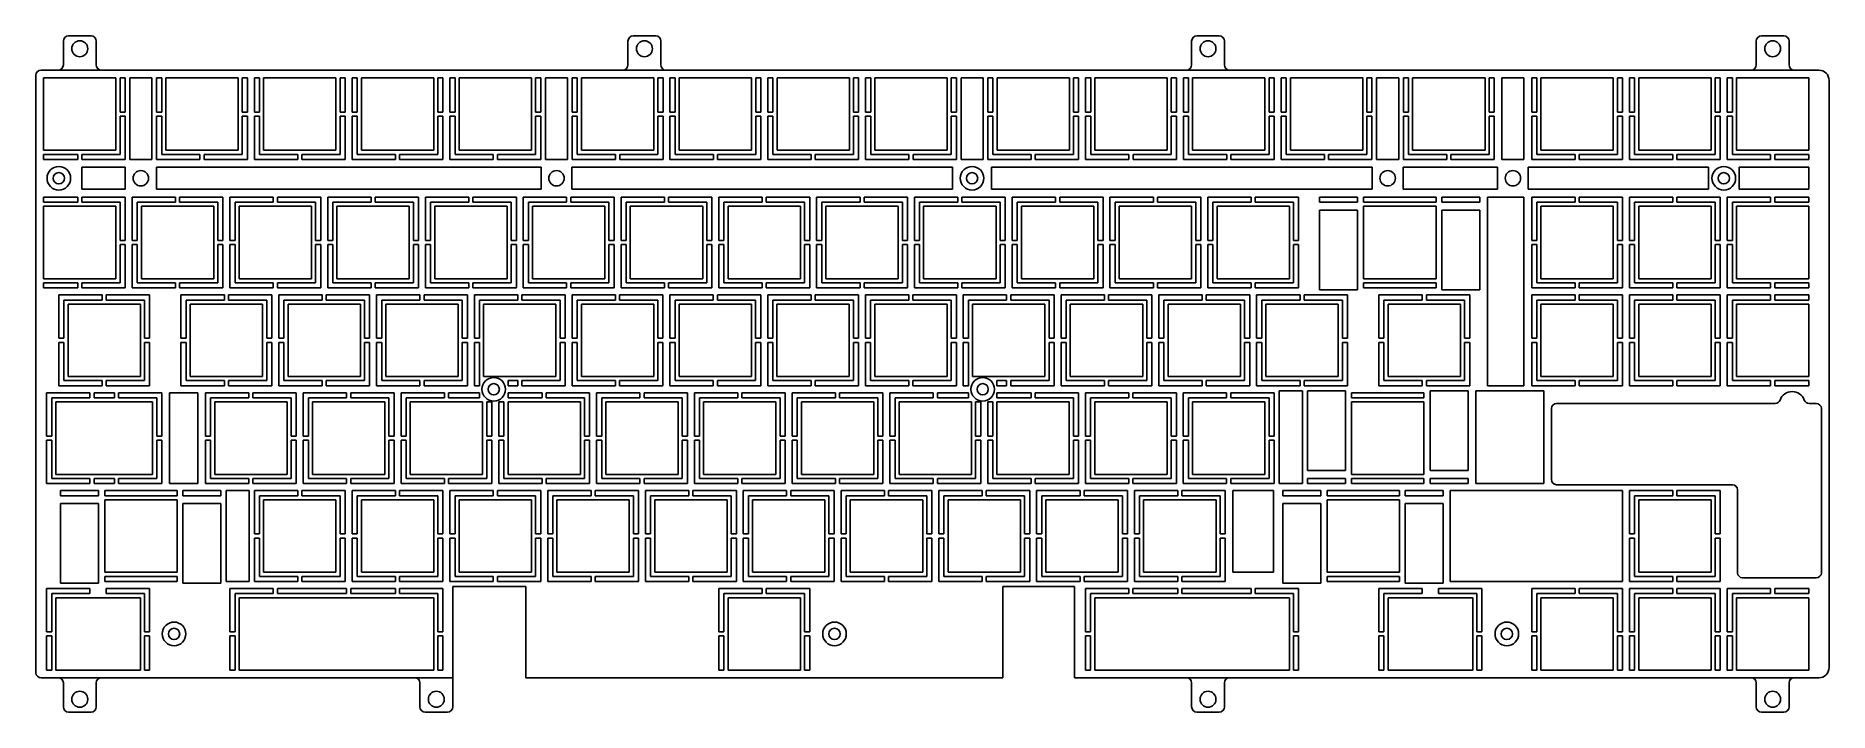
# Model space of a CAD drawing. Header units: millimetres. Extents: x 71 to 420, y 126 to 257.
import ezdxf

# ---------------------------------------------------------------- set-up
doc = ezdxf.new("R2010")
doc.units = ezdxf.units.MM
doc.header["$LTSCALE"] = 23.1
doc.layers.get('0').update_dxf_attribs({"linetype": 'CONTINUOUS'})

msp = doc.modelspace()

# ---------------------------------------------------------------- linework, layer by layer
at = {"color": 7, "linetype": 'Continuous'}
for p, q in [((76.36, 251.72), (76.36, 256.39)), ((77.36, 257.39), (81.76, 257.39)), ((82.76, 256.39), (82.76, 251.72)), ((186.36, 256.39), (186.36, 251.72)), ((191.76, 257.39), (187.36, 257.39)), ((192.76, 251.72), (192.76, 256.39)), ((296.16, 256.39), (296.16, 251.72)), ((301.56, 257.39), (297.16, 257.39)), ((302.56, 251.72), (302.56, 256.39)), ((406.16, 256.39), (406.16, 251.72)), ((411.56, 257.39), (407.16, 257.39)), ((412.56, 251.72), (412.56, 256.39)), ((71.01, 133.42), (71.01, 249.72)), ((72.01, 250.72), (418.36, 250.72)), ((72.51, 249.22), (72.51, 235.12)), ((86.61, 249.22), (72.51, 249.22)), ((86.61, 235.12), (86.61, 249.22)), ((87.41, 249.22), (87.41, 242.57)), ((87.41, 249.22), (88.41, 249.22)), ((88.41, 249.22), (88.41, 242.57)), ((89.31, 233.32), (89.31, 249.22)), ((89.31, 249.22), (93.61, 249.22)), ((93.61, 249.22), (93.61, 233.32)), ((94.52, 242.57), (94.52, 249.22)), ((94.52, 249.22), (95.52, 249.22)), ((95.52, 249.22), (95.52, 242.57)), ((96.32, 235.12), (96.32, 249.22)), ((96.32, 249.22), (110.42, 249.22)), ((110.42, 249.22), (110.42, 235.12)), ((111.22, 242.57), (111.22, 249.22)), ((111.22, 249.22), (112.22, 249.22)), ((112.22, 249.22), (112.22, 242.57)), ((113.57, 242.57), (113.57, 249.22)), ((113.57, 249.22), (114.57, 249.22)), ((114.57, 249.22), (114.57, 242.57)), ((115.37, 235.12), (115.37, 249.22)), ((115.37, 249.22), (129.47, 249.22)), ((129.47, 249.22), (129.47, 235.12)), ((130.27, 242.57), (130.27, 249.22)), ((130.27, 249.22), (131.27, 249.22)), ((131.27, 249.22), (131.27, 242.57)), ((132.62, 242.57), (132.62, 249.22)), ((132.62, 249.22), (133.62, 249.22)), ((133.62, 249.22), (133.62, 242.57)), ((134.42, 235.12), (134.42, 249.22)), ((134.42, 249.22), (148.52, 249.22)), ((148.52, 249.22), (148.52, 235.12)), ((149.32, 242.57), (149.32, 249.22)), ((149.32, 249.22), (150.32, 249.22)), ((150.32, 249.22), (150.32, 242.57)), ((151.67, 242.57), (151.67, 249.22)), ((151.67, 249.22), (152.67, 249.22)), ((152.67, 249.22), (152.67, 242.57)), ((153.47, 235.12), (153.47, 249.22)), ((153.47, 249.22), (167.57, 249.22)), ((167.57, 249.22), (167.57, 235.12)), ((168.37, 242.57), (168.37, 249.22)), ((168.37, 249.22), (169.37, 249.22)), ((169.37, 249.22), (169.37, 242.57)), ((170.28, 233.32), (170.28, 249.22)), ((170.28, 249.22), (174.58, 249.22)), ((174.58, 249.22), (174.58, 233.32)), ((175.49, 242.57), (175.49, 249.22)), ((175.49, 249.22), (176.49, 249.22)), ((176.49, 249.22), (176.49, 242.57)), ((177.29, 235.12), (177.29, 249.22)), ((177.29, 249.22), (191.39, 249.22)), ((191.39, 249.22), (191.39, 235.12)), ((192.19, 242.57), (192.19, 249.22)), ((192.19, 249.22), (193.19, 249.22)), ((193.19, 249.22), (193.19, 242.57)), ((194.54, 242.57), (194.54, 249.22)), ((194.54, 249.22), (195.54, 249.22)), ((195.54, 249.22), (195.54, 242.57)), ((196.34, 235.12), (196.34, 249.22)), ((196.34, 249.22), (210.44, 249.22)), ((210.44, 249.22), (210.44, 235.12)), ((211.24, 242.57), (211.24, 249.22)), ((211.24, 249.22), (212.24, 249.22)), ((212.24, 249.22), (212.24, 242.57)), ((213.59, 242.57), (213.59, 249.22)), ((213.59, 249.22), (214.59, 249.22)), ((214.59, 249.22), (214.59, 242.57)), ((215.39, 235.12), (215.39, 249.22)), ((215.39, 249.22), (229.49, 249.22)), ((229.49, 249.22), (229.49, 235.12)), ((230.29, 249.22), (230.29, 242.57)), ((230.29, 249.22), (231.29, 249.22)), ((231.29, 249.22), (231.29, 242.57)), ((232.64, 249.22), (232.64, 242.57)), ((232.64, 249.22), (233.64, 249.22)), ((233.64, 249.22), (233.64, 242.57)), ((234.44, 235.12), (234.44, 249.22)), ((234.44, 249.22), (248.54, 249.22)), ((248.54, 249.22), (248.54, 235.12)), ((249.34, 242.57), (249.34, 249.22)), ((249.34, 249.22), (250.34, 249.22)), ((250.34, 249.22), (250.34, 242.57)), ((251.24, 233.32), (251.24, 249.22)), ((251.24, 249.22), (255.54, 249.22)), ((255.54, 249.22), (255.54, 233.32)), ((256.45, 242.57), (256.45, 249.22)), ((256.45, 249.22), (257.45, 249.22)), ((257.45, 249.22), (257.45, 242.57)), ((258.25, 235.12), (258.25, 249.22)), ((258.25, 249.22), (272.35, 249.22)), ((272.35, 249.22), (272.35, 235.12)), ((273.15, 242.57), (273.15, 249.22)), ((273.15, 249.22), (274.15, 249.22)), ((274.15, 249.22), (274.15, 242.57)), ((275.5, 242.57), (275.5, 249.22)), ((275.5, 249.22), (276.5, 249.22)), ((276.5, 249.22), (276.5, 242.57)), ((277.3, 235.12), (277.3, 249.22)), ((277.3, 249.22), (291.4, 249.22)), ((291.4, 249.22), (291.4, 235.12)), ((292.2, 242.57), (292.2, 249.22)), ((292.2, 249.22), (293.2, 249.22)), ((293.2, 249.22), (293.2, 242.57)), ((294.55, 242.57), (294.55, 249.22)), ((294.55, 249.22), (295.55, 249.22)), ((295.55, 249.22), (295.55, 242.57)), ((296.35, 235.12), (296.35, 249.22)), ((296.35, 249.22), (310.45, 249.22)), ((310.45, 249.22), (310.45, 235.12)), ((311.25, 249.22), (312.25, 249.22)), ((311.25, 242.57), (311.25, 249.22)), ((312.25, 249.22), (312.25, 242.57)), ((313.6, 249.22), (314.6, 249.22)), ((313.6, 242.57), (313.6, 249.22)), ((314.6, 249.22), (314.6, 242.57)), ((315.4, 249.22), (329.5, 249.22)), ((315.4, 235.12), (315.4, 249.22)), ((329.5, 249.22), (329.5, 235.12)), ((330.3, 249.22), (331.3, 249.22)), ((330.3, 242.57), (330.3, 249.22)), ((331.3, 249.22), (331.3, 242.57)), ((332.21, 249.22), (336.51, 249.22)), ((332.21, 233.32), (332.21, 249.22)), ((336.51, 249.22), (336.51, 233.32)), ((337.42, 249.22), (338.42, 249.22)), ((337.42, 242.57), (337.42, 249.22)), ((338.42, 249.22), (338.42, 242.57)), ((339.22, 249.22), (353.32, 249.22)), ((339.22, 235.12), (339.22, 249.22)), ((353.32, 249.22), (353.32, 235.12)), ((354.12, 249.22), (355.12, 249.22)), ((354.12, 242.57), (354.12, 249.22)), ((355.12, 249.22), (355.12, 242.57)), ((360.91, 249.22), (356.61, 249.22)), ((356.61, 249.22), (356.61, 233.32)), ((360.91, 249.22), (360.91, 233.32)), ((363.41, 249.22), (362.41, 249.22)), ((362.41, 249.22), (362.41, 242.57)), ((363.41, 249.22), (363.41, 242.57)), ((378.31, 249.22), (364.21, 249.22)), ((364.21, 249.22), (364.21, 235.12)), ((378.31, 235.12), (378.31, 249.22)), ((379.11, 249.22), (380.11, 249.22)), ((379.11, 249.22), (379.11, 242.57)), ((380.11, 249.22), (380.11, 242.57)), ((382.46, 249.22), (381.46, 249.22)), ((381.46, 249.22), (381.46, 242.57)), ((382.46, 249.22), (382.46, 242.57)), ((397.36, 249.22), (383.26, 249.22)), ((383.26, 249.22), (383.26, 235.12)), ((397.36, 235.12), (397.36, 249.22)), ((398.16, 249.22), (399.16, 249.22)), ((398.16, 249.22), (398.16, 242.57)), ((399.16, 249.22), (399.16, 242.57)), ((401.51, 249.22), (400.51, 249.22)), ((400.51, 249.22), (400.51, 242.57)), ((401.51, 249.22), (401.51, 242.57)), ((416.41, 249.22), (402.31, 249.22)), ((402.31, 249.22), (402.31, 235.12)), ((416.41, 235.12), (416.41, 249.22)), ((420.36, 248.72), (420.36, 134.42)), ((88.41, 242.57), (87.41, 242.57)), ((87.41, 241.77), (87.41, 234.32)), ((88.41, 241.77), (87.41, 241.77)), ((88.41, 241.77), (88.41, 233.32)), ((95.52, 242.57), (94.52, 242.57)), ((94.52, 233.32), (94.52, 241.77)), ((94.52, 241.77), (95.52, 241.77)), ((95.52, 241.77), (95.52, 234.32)), ((112.22, 242.57), (111.22, 242.57)), ((111.22, 234.32), (111.22, 241.77)), ((111.22, 241.77), (112.22, 241.77)), ((112.22, 241.77), (112.22, 233.32)), ((114.57, 242.57), (113.57, 242.57)), ((113.57, 233.32), (113.57, 241.77)), ((113.57, 241.77), (114.57, 241.77)), ((114.57, 241.77), (114.57, 234.32)), ((131.27, 242.57), (130.27, 242.57)), ((130.27, 234.32), (130.27, 241.77)), ((130.27, 241.77), (131.27, 241.77)), ((131.27, 241.77), (131.27, 233.32)), ((133.62, 242.57), (132.62, 242.57)), ((132.62, 233.32), (132.62, 241.77)), ((132.62, 241.77), (133.62, 241.77)), ((133.62, 241.77), (133.62, 234.32)), ((150.32, 242.57), (149.32, 242.57)), ((149.32, 234.32), (149.32, 241.77)), ((149.32, 241.77), (150.32, 241.77)), ((150.32, 241.77), (150.32, 233.32)), ((152.67, 242.57), (151.67, 242.57)), ((151.67, 233.32), (151.67, 241.77)), ((151.67, 241.77), (152.67, 241.77)), ((152.67, 241.77), (152.67, 234.32)), ((169.37, 242.57), (168.37, 242.57)), ((168.37, 234.32), (168.37, 241.77)), ((168.37, 241.77), (169.37, 241.77)), ((169.37, 241.77), (169.37, 233.32)), ((176.49, 242.57), (175.49, 242.57)), ((175.49, 233.32), (175.49, 241.77)), ((175.49, 241.77), (176.49, 241.77)), ((176.49, 241.77), (176.49, 234.32)), ((193.19, 242.57), (192.19, 242.57)), ((192.19, 234.32), (192.19, 241.77)), ((192.19, 241.77), (193.19, 241.77)), ((193.19, 241.77), (193.19, 233.32)), ((195.54, 242.57), (194.54, 242.57)), ((194.54, 233.32), (194.54, 241.77)), ((194.54, 241.77), (195.54, 241.77)), ((195.54, 241.77), (195.54, 234.32)), ((212.24, 242.57), (211.24, 242.57)), ((211.24, 234.32), (211.24, 241.77)), ((211.24, 241.77), (212.24, 241.77)), ((212.24, 241.77), (212.24, 233.32)), ((214.59, 242.57), (213.59, 242.57)), ((213.59, 233.32), (213.59, 241.77)), ((213.59, 241.77), (214.59, 241.77)), ((214.59, 241.77), (214.59, 234.32)), ((231.29, 242.57), (230.29, 242.57)), ((230.29, 234.32), (230.29, 241.77)), ((230.29, 241.77), (231.29, 241.77)), ((231.29, 241.77), (231.29, 233.32)), ((233.64, 242.57), (232.64, 242.57)), ((232.64, 233.32), (232.64, 241.77)), ((232.64, 241.77), (233.64, 241.77)), ((233.64, 241.77), (233.64, 234.32)), ((250.34, 242.57), (249.34, 242.57)), ((249.34, 234.32), (249.34, 241.77)), ((249.34, 241.77), (250.34, 241.77)), ((250.34, 241.77), (250.34, 233.32)), ((257.45, 242.57), (256.45, 242.57)), ((256.45, 233.32), (256.45, 241.77)), ((256.45, 241.77), (257.45, 241.77)), ((257.45, 241.77), (257.45, 234.32)), ((274.15, 242.57), (273.15, 242.57)), ((273.15, 234.32), (273.15, 241.77)), ((273.15, 241.77), (274.15, 241.77)), ((274.15, 241.77), (274.15, 233.32)), ((276.5, 242.57), (275.5, 242.57)), ((275.5, 233.32), (275.5, 241.77)), ((275.5, 241.77), (276.5, 241.77)), ((276.5, 241.77), (276.5, 234.32)), ((293.2, 242.57), (292.2, 242.57)), ((292.2, 234.32), (292.2, 241.77)), ((292.2, 241.77), (293.2, 241.77)), ((293.2, 241.77), (293.2, 233.32)), ((295.55, 242.57), (294.55, 242.57)), ((294.55, 233.32), (294.55, 241.77)), ((294.55, 241.77), (295.55, 241.77)), ((295.55, 241.77), (295.55, 234.32)), ((312.25, 242.57), (311.25, 242.57)), ((311.25, 241.77), (312.25, 241.77)), ((311.25, 234.32), (311.25, 241.77)), ((312.25, 241.77), (312.25, 233.32)), ((314.6, 242.57), (313.6, 242.57)), ((313.6, 241.77), (314.6, 241.77)), ((313.6, 233.32), (313.6, 241.77)), ((314.6, 241.77), (314.6, 234.32)), ((331.3, 242.57), (330.3, 242.57)), ((330.3, 241.77), (331.3, 241.77)), ((330.3, 234.32), (330.3, 241.77)), ((331.3, 241.77), (331.3, 233.32)), ((338.42, 242.57), (337.42, 242.57)), ((337.42, 241.77), (338.42, 241.77)), ((337.42, 233.32), (337.42, 241.77)), ((338.42, 241.77), (338.42, 234.32)), ((355.12, 242.57), (354.12, 242.57)), ((354.12, 241.77), (355.12, 241.77)), ((354.12, 234.32), (354.12, 241.77)), ((355.12, 241.77), (355.12, 233.32)), ((363.41, 242.57), (362.41, 242.57)), ((363.41, 241.77), (362.41, 241.77)), ((362.41, 241.77), (362.41, 233.32)), ((363.41, 241.77), (363.41, 234.32)), ((380.11, 242.57), (379.11, 242.57)), ((380.11, 241.77), (379.11, 241.77)), ((379.11, 241.77), (379.11, 234.32)), ((380.11, 241.77), (380.11, 233.32)), ((382.46, 242.57), (381.46, 242.57)), ((382.46, 241.77), (381.46, 241.77)), ((381.46, 241.77), (381.46, 233.32)), ((382.46, 241.77), (382.46, 234.32)), ((399.16, 242.57), (398.16, 242.57)), ((399.16, 241.77), (398.16, 241.77)), ((398.16, 241.77), (398.16, 234.32)), ((399.16, 241.77), (399.16, 233.32)), ((401.51, 242.57), (400.51, 242.57)), ((401.51, 241.77), (400.51, 241.77)), ((400.51, 241.77), (400.51, 233.32)), ((401.51, 241.77), (401.51, 234.32)), ((72.51, 235.12), (86.61, 235.12)), ((72.51, 234.32), (72.51, 233.32)), ((79.16, 234.32), (72.51, 234.32)), ((79.16, 234.32), (79.16, 233.32)), ((79.96, 234.32), (79.96, 233.32)), ((87.41, 234.32), (79.96, 234.32)), ((95.52, 234.32), (102.97, 234.32)), ((110.42, 235.12), (96.32, 235.12)), ((102.97, 234.32), (102.97, 233.32)), ((103.77, 233.32), (103.77, 234.32)), ((103.77, 234.32), (111.22, 234.32)), ((114.57, 234.32), (122.02, 234.32)), ((129.47, 235.12), (115.37, 235.12)), ((122.02, 234.32), (122.02, 233.32)), ((122.82, 233.32), (122.82, 234.32)), ((122.82, 234.32), (130.27, 234.32)), ((133.62, 234.32), (141.07, 234.32)), ((148.52, 235.12), (134.42, 235.12)), ((141.07, 234.32), (141.07, 233.32)), ((141.87, 233.32), (141.87, 234.32)), ((141.87, 234.32), (149.32, 234.32)), ((152.67, 234.32), (160.12, 234.32)), ((167.57, 235.12), (153.47, 235.12)), ((160.12, 234.32), (160.12, 233.32)), ((160.92, 233.32), (160.92, 234.32)), ((160.92, 234.32), (168.37, 234.32)), ((176.49, 234.32), (183.94, 234.32)), ((191.39, 235.12), (177.29, 235.12)), ((183.94, 234.32), (183.94, 233.32)), ((184.74, 233.32), (184.74, 234.32)), ((184.74, 234.32), (192.19, 234.32)), ((195.54, 234.32), (202.99, 234.32)), ((210.44, 235.12), (196.34, 235.12)), ((202.99, 234.32), (202.99, 233.32)), ((203.79, 233.32), (203.79, 234.32)), ((203.79, 234.32), (211.24, 234.32)), ((214.59, 234.32), (222.04, 234.32)), ((229.49, 235.12), (215.39, 235.12)), ((222.04, 234.32), (222.04, 233.32)), ((222.84, 233.32), (222.84, 234.32)), ((222.84, 234.32), (230.29, 234.32)), ((233.64, 234.32), (241.09, 234.32)), ((248.54, 235.12), (234.44, 235.12)), ((241.09, 234.32), (241.09, 233.32)), ((241.89, 233.32), (241.89, 234.32)), ((241.89, 234.32), (249.34, 234.32)), ((257.45, 234.32), (264.9, 234.32)), ((272.35, 235.12), (258.25, 235.12)), ((264.9, 234.32), (264.9, 233.32)), ((265.7, 233.32), (265.7, 234.32)), ((265.7, 234.32), (273.15, 234.32)), ((276.5, 234.32), (283.95, 234.32)), ((291.4, 235.12), (277.3, 235.12)), ((283.95, 234.32), (283.95, 233.32)), ((284.75, 233.32), (284.75, 234.32)), ((284.75, 234.32), (292.2, 234.32)), ((295.55, 234.32), (303, 234.32)), ((310.45, 235.12), (296.35, 235.12)), ((303, 234.32), (303, 233.32)), ((303.8, 234.32), (311.25, 234.32)), ((303.8, 233.32), (303.8, 234.32)), ((314.6, 234.32), (322.05, 234.32)), ((329.5, 235.12), (315.4, 235.12)), ((322.05, 234.32), (322.05, 233.32)), ((322.85, 234.32), (330.3, 234.32)), ((322.85, 233.32), (322.85, 234.32)), ((338.42, 234.32), (345.87, 234.32)), ((353.32, 235.12), (339.22, 235.12)), ((345.87, 234.32), (345.87, 233.32)), ((346.67, 234.32), (354.12, 234.32)), ((346.67, 233.32), (346.67, 234.32)), ((370.86, 234.32), (363.41, 234.32)), ((364.21, 235.12), (378.31, 235.12)), ((370.86, 234.32), (370.86, 233.32)), ((379.11, 234.32), (371.66, 234.32)), ((371.66, 234.32), (371.66, 233.32)), ((389.91, 234.32), (382.46, 234.32)), ((383.26, 235.12), (397.36, 235.12)), ((389.91, 234.32), (389.91, 233.32)), ((398.16, 234.32), (390.71, 234.32)), ((390.71, 234.32), (390.71, 233.32)), ((408.96, 234.32), (401.51, 234.32)), ((402.31, 235.12), (416.41, 235.12)), ((408.96, 234.32), (408.96, 233.32)), ((416.41, 234.32), (409.76, 234.32)), ((409.76, 234.32), (409.76, 233.32)), ((416.41, 234.32), (416.41, 233.32)), ((79.16, 233.32), (72.51, 233.32)), ((88.41, 233.32), (79.96, 233.32)), ((79.96, 227.52), (79.96, 231.82)), ((88.41, 231.82), (79.96, 231.82)), ((88.41, 227.52), (88.41, 231.82)), ((93.61, 233.32), (89.31, 233.32)), ((102.97, 233.32), (94.52, 233.32)), ((94.52, 231.82), (94.52, 227.52)), ((169.43, 231.82), (94.52, 231.82)), ((112.22, 233.32), (103.77, 233.32)), ((122.02, 233.32), (113.57, 233.32)), ((131.27, 233.32), (122.82, 233.32)), ((141.07, 233.32), (132.62, 233.32)), ((150.32, 233.32), (141.87, 233.32)), ((160.12, 233.32), (151.67, 233.32)), ((169.37, 233.32), (160.92, 233.32)), ((169.43, 231.82), (169.43, 227.52)), ((174.58, 233.32), (170.28, 233.32)), ((175.43, 227.52), (175.43, 231.82)), ((175.43, 231.82), (249.59, 231.82)), ((183.94, 233.32), (175.49, 233.32)), ((193.19, 233.32), (184.74, 233.32)), ((202.99, 233.32), (194.54, 233.32)), ((212.24, 233.32), (203.79, 233.32)), ((222.04, 233.32), (213.59, 233.32)), ((231.29, 233.32), (222.84, 233.32)), ((241.09, 233.32), (232.64, 233.32)), ((250.34, 233.32), (241.89, 233.32)), ((249.59, 231.82), (249.59, 227.52)), ((255.54, 233.32), (251.24, 233.32)), ((264.9, 233.32), (256.45, 233.32)), ((257.19, 227.52), (257.19, 231.82)), ((257.19, 231.82), (331.36, 231.82)), ((274.15, 233.32), (265.7, 233.32)), ((283.95, 233.32), (275.5, 233.32)), ((293.2, 233.32), (284.75, 233.32)), ((303, 233.32), (294.55, 233.32)), ((312.25, 233.32), (303.8, 233.32)), ((322.05, 233.32), (313.6, 233.32)), ((331.3, 233.32), (322.85, 233.32)), ((331.36, 231.82), (331.36, 227.52)), ((336.51, 233.32), (332.21, 233.32)), ((337.36, 231.82), (355.76, 231.82)), ((337.36, 227.52), (337.36, 231.82)), ((345.87, 233.32), (337.42, 233.32)), ((355.12, 233.32), (346.67, 233.32)), ((355.76, 231.82), (355.76, 227.52)), ((356.61, 233.32), (360.91, 233.32)), ((361.76, 231.82), (396.84, 231.82)), ((361.76, 231.82), (361.76, 227.52)), ((370.86, 233.32), (362.41, 233.32)), ((380.11, 233.32), (371.66, 233.32)), ((389.91, 233.32), (381.46, 233.32)), ((399.16, 233.32), (390.71, 233.32)), ((396.84, 227.52), (396.84, 231.82)), ((408.96, 233.32), (400.51, 233.32)), ((402.84, 231.82), (416.41, 231.82)), ((402.84, 231.82), (402.84, 227.52)), ((416.41, 233.32), (409.76, 233.32)), ((416.41, 231.82), (416.41, 227.52)), ((88.41, 227.52), (79.96, 227.52)), ((169.43, 227.52), (94.52, 227.52)), ((249.59, 227.52), (175.43, 227.52)), ((331.36, 227.52), (257.19, 227.52)), ((355.76, 227.52), (337.36, 227.52)), ((361.76, 227.52), (396.84, 227.52)), ((402.84, 227.52), (416.41, 227.52)), ((72.51, 225.02), (72.51, 226.02)), ((72.51, 226.02), (79.16, 226.02)), ((72.51, 225.02), (79.16, 225.02)), ((72.51, 224.22), (72.51, 210.12)), ((86.61, 224.22), (72.51, 224.22)), ((79.16, 225.02), (79.16, 226.02)), ((79.96, 225.02), (79.96, 226.02)), ((79.96, 226.02), (88.41, 226.02)), ((79.96, 225.02), (87.41, 225.02)), ((86.61, 210.12), (86.61, 224.22)), ((87.41, 217.57), (87.41, 225.02)), ((88.41, 217.57), (88.41, 226.02)), ((89.76, 217.57), (89.76, 226.02)), ((89.76, 226.02), (98.21, 226.02)), ((90.76, 217.57), (90.76, 225.02)), ((90.76, 225.02), (98.21, 225.02)), ((91.56, 210.12), (91.56, 224.22)), ((91.56, 224.22), (105.66, 224.22)), ((98.21, 225.02), (98.21, 226.02)), ((99.01, 225.02), (99.01, 226.02)), ((99.01, 226.02), (107.46, 226.02)), ((99.01, 225.02), (106.46, 225.02)), ((105.66, 224.22), (105.66, 210.12)), ((106.46, 217.57), (106.46, 225.02)), ((107.46, 217.57), (107.46, 226.02)), ((108.81, 217.57), (108.81, 226.02)), ((108.81, 226.02), (117.26, 226.02)), ((109.81, 217.57), (109.81, 225.02)), ((109.81, 225.02), (117.26, 225.02)), ((110.61, 210.12), (110.61, 224.22)), ((110.61, 224.22), (124.71, 224.22)), ((117.26, 225.02), (117.26, 226.02)), ((118.06, 225.02), (118.06, 226.02)), ((118.06, 226.02), (126.51, 226.02)), ((118.06, 225.02), (125.51, 225.02)), ((124.71, 224.22), (124.71, 210.12)), ((125.51, 217.57), (125.51, 225.02)), ((126.51, 217.57), (126.51, 226.02)), ((127.86, 217.57), (127.86, 226.02)), ((127.86, 226.02), (136.31, 226.02)), ((128.86, 217.57), (128.86, 225.02)), ((128.86, 225.02), (136.31, 225.02)), ((129.66, 210.12), (129.66, 224.22)), ((129.66, 224.22), (143.76, 224.22)), ((136.31, 225.02), (136.31, 226.02)), ((137.11, 225.02), (137.11, 226.02)), ((137.11, 226.02), (145.56, 226.02)), ((137.11, 225.02), (144.56, 225.02)), ((143.76, 224.22), (143.76, 210.12)), ((144.56, 217.57), (144.56, 225.02)), ((145.56, 217.57), (145.56, 226.02)), ((146.91, 217.57), (146.91, 226.02)), ((146.91, 226.02), (155.36, 226.02)), ((147.91, 217.57), (147.91, 225.02)), ((147.91, 225.02), (155.36, 225.02)), ((148.71, 210.12), (148.71, 224.22)), ((148.71, 224.22), (162.81, 224.22)), ((155.36, 225.02), (155.36, 226.02)), ((156.16, 225.02), (156.16, 226.02)), ((156.16, 226.02), (164.61, 226.02)), ((156.16, 225.02), (163.61, 225.02)), ((162.81, 224.22), (162.81, 210.12)), ((163.61, 217.57), (163.61, 225.02)), ((164.61, 217.57), (164.61, 226.02)), ((165.96, 217.57), (165.96, 226.02)), ((165.96, 226.02), (174.41, 226.02)), ((166.96, 217.57), (166.96, 225.02)), ((166.96, 225.02), (174.41, 225.02)), ((167.76, 210.12), (167.76, 224.22)), ((167.76, 224.22), (181.86, 224.22)), ((174.41, 225.02), (174.41, 226.02)), ((175.21, 225.02), (175.21, 226.02)), ((175.21, 226.02), (183.66, 226.02)), ((175.21, 225.02), (182.66, 225.02)), ((181.86, 224.22), (181.86, 210.12)), ((182.66, 217.57), (182.66, 225.02)), ((183.66, 217.57), (183.66, 226.02)), ((185.01, 217.57), (185.01, 226.02)), ((185.01, 226.02), (193.46, 226.02)), ((186.01, 217.57), (186.01, 225.02)), ((186.01, 225.02), (193.46, 225.02)), ((186.81, 210.12), (186.81, 224.22)), ((186.81, 224.22), (200.91, 224.22)), ((193.46, 225.02), (193.46, 226.02)), ((194.26, 225.02), (194.26, 226.02)), ((194.26, 226.02), (202.71, 226.02)), ((194.26, 225.02), (201.71, 225.02)), ((200.91, 224.22), (200.91, 210.12)), ((201.71, 217.57), (201.71, 225.02)), ((202.71, 217.57), (202.71, 226.02)), ((204.06, 217.57), (204.06, 226.02)), ((204.06, 226.02), (212.51, 226.02)), ((205.06, 217.57), (205.06, 225.02)), ((205.06, 225.02), (212.51, 225.02)), ((205.86, 210.12), (205.86, 224.22)), ((205.86, 224.22), (219.96, 224.22)), ((212.51, 225.02), (212.51, 226.02)), ((213.31, 225.02), (213.31, 226.02)), ((213.31, 226.02), (221.76, 226.02)), ((213.31, 225.02), (220.76, 225.02)), ((219.96, 224.22), (219.96, 210.12)), ((220.76, 217.57), (220.76, 225.02)), ((221.76, 217.57), (221.76, 226.02)), ((223.11, 217.57), (223.11, 226.02)), ((223.11, 226.02), (231.56, 226.02)), ((224.11, 217.57), (224.11, 225.02)), ((224.11, 225.02), (231.56, 225.02)), ((224.91, 210.12), (224.91, 224.22)), ((224.91, 224.22), (239.01, 224.22)), ((231.56, 225.02), (231.56, 226.02)), ((232.36, 225.02), (232.36, 226.02)), ((232.36, 226.02), (240.81, 226.02)), ((232.36, 225.02), (239.81, 225.02)), ((239.01, 224.22), (239.01, 210.12)), ((239.81, 217.57), (239.81, 225.02)), ((240.81, 217.57), (240.81, 226.02)), ((242.16, 217.57), (242.16, 226.02)), ((242.16, 226.02), (250.61, 226.02)), ((243.16, 217.57), (243.16, 225.02)), ((243.16, 225.02), (250.61, 225.02)), ((243.96, 210.12), (243.96, 224.22)), ((243.96, 224.22), (258.06, 224.22)), ((250.61, 225.02), (250.61, 226.02)), ((251.41, 225.02), (251.41, 226.02)), ((251.41, 226.02), (259.86, 226.02)), ((251.41, 225.02), (258.86, 225.02)), ((258.06, 224.22), (258.06, 210.12)), ((258.86, 217.57), (258.86, 225.02)), ((259.86, 217.57), (259.86, 226.02)), ((261.21, 217.57), (261.21, 226.02)), ((261.21, 226.02), (269.66, 226.02)), ((262.21, 217.57), (262.21, 225.02)), ((262.21, 225.02), (269.66, 225.02)), ((263.01, 210.12), (263.01, 224.22)), ((263.01, 224.22), (277.11, 224.22)), ((269.66, 225.02), (269.66, 226.02)), ((270.46, 225.02), (270.46, 226.02)), ((270.46, 226.02), (278.91, 226.02)), ((270.46, 225.02), (277.91, 225.02)), ((277.11, 224.22), (277.11, 210.12)), ((277.91, 217.57), (277.91, 225.02)), ((278.91, 217.57), (278.91, 226.02)), ((280.26, 217.57), (280.26, 226.02)), ((280.26, 226.02), (288.71, 226.02)), ((281.26, 217.57), (281.26, 225.02)), ((281.26, 225.02), (288.71, 225.02)), ((282.06, 210.12), (282.06, 224.22)), ((282.06, 224.22), (296.16, 224.22)), ((288.71, 225.02), (288.71, 226.02)), ((289.51, 226.02), (297.96, 226.02)), ((289.51, 225.02), (289.51, 226.02)), ((289.51, 225.02), (296.96, 225.02)), ((296.16, 224.22), (296.16, 210.12)), ((296.96, 217.57), (296.96, 225.02)), ((297.96, 217.57), (297.96, 226.02)), ((299.31, 226.02), (307.76, 226.02)), ((299.31, 217.57), (299.31, 226.02)), ((300.31, 225.02), (307.76, 225.02)), ((300.31, 217.57), (300.31, 225.02)), ((301.11, 224.22), (315.21, 224.22)), ((301.11, 210.12), (301.11, 224.22)), ((307.76, 225.02), (307.76, 226.02)), ((308.56, 226.02), (317.01, 226.02)), ((308.56, 225.02), (308.56, 226.02)), ((308.56, 225.02), (316.01, 225.02)), ((315.21, 224.22), (315.21, 210.12)), ((316.01, 217.57), (316.01, 225.02)), ((317.01, 217.57), (317.01, 226.02)), ((321.06, 226.02), (328.46, 226.02)), ((321.06, 225.02), (321.06, 226.02)), ((328.46, 225.02), (321.06, 225.02)), ((328.46, 226.02), (328.46, 225.02)), ((343.78, 226.02), (329.68, 226.02)), ((329.68, 225.02), (329.68, 226.02)), ((343.78, 225.02), (329.68, 225.02)), ((343.78, 224.22), (329.68, 224.22)), ((329.68, 224.22), (329.68, 210.12)), ((343.78, 225.02), (343.78, 226.02)), ((343.78, 224.22), (343.78, 210.12)), ((344.93, 226.02), (352.33, 226.02)), ((344.93, 225.02), (344.93, 226.02)), ((352.33, 225.02), (344.93, 225.02)), ((352.33, 226.02), (352.33, 225.02)), ((353.83, 226.02), (360.91, 226.02)), ((353.83, 226.02), (353.83, 189.27)), ((360.91, 226.02), (360.91, 189.27)), ((362.41, 226.02), (370.86, 226.02)), ((362.41, 217.57), (362.41, 226.02)), ((363.41, 225.02), (370.86, 225.02)), ((363.41, 217.57), (363.41, 225.02)), ((378.31, 224.22), (364.21, 224.22)), ((364.21, 224.22), (364.21, 210.12)), ((370.86, 225.02), (370.86, 226.02)), ((371.66, 226.02), (380.11, 226.02)), ((371.66, 225.02), (371.66, 226.02)), ((371.66, 225.02), (379.11, 225.02)), ((378.31, 210.12), (378.31, 224.22)), ((379.11, 217.57), (379.11, 225.02)), ((380.11, 217.57), (380.11, 226.02)), ((381.46, 226.02), (389.91, 226.02)), ((381.46, 217.57), (381.46, 226.02)), ((382.46, 225.02), (389.91, 225.02)), ((382.46, 217.57), (382.46, 225.02)), ((397.36, 224.22), (383.26, 224.22)), ((383.26, 224.22), (383.26, 210.12)), ((389.91, 225.02), (389.91, 226.02)), ((390.71, 226.02), (399.16, 226.02)), ((390.71, 225.02), (390.71, 226.02)), ((390.71, 225.02), (398.16, 225.02)), ((397.36, 210.12), (397.36, 224.22)), ((398.16, 217.57), (398.16, 225.02)), ((399.16, 217.57), (399.16, 226.02)), ((408.96, 226.02), (400.51, 226.02)), ((400.51, 217.57), (400.51, 226.02)), ((408.96, 225.02), (401.51, 225.02)), ((401.51, 217.57), (401.51, 225.02)), ((416.41, 224.22), (402.31, 224.22)), ((402.31, 224.22), (402.31, 210.12)), ((408.96, 225.02), (408.96, 226.02)), ((416.41, 226.02), (409.76, 226.02)), ((409.76, 225.02), (409.76, 226.02)), ((416.41, 225.02), (409.76, 225.02)), ((416.41, 225.02), (416.41, 226.02)), ((416.41, 210.12), (416.41, 224.22)), ((328.46, 223.48), (321.06, 223.48)), ((321.06, 223.48), (321.06, 207.98)), ((328.46, 223.48), (328.46, 207.98)), ((352.33, 223.48), (344.93, 223.48)), ((344.93, 223.48), (344.93, 207.98)), ((352.33, 207.98), (352.33, 223.48)), ((87.41, 217.57), (88.41, 217.57)), ((87.41, 209.32), (87.41, 216.77)), ((87.41, 216.77), (88.41, 216.77)), ((88.41, 208.32), (88.41, 216.77)), ((89.76, 217.57), (90.76, 217.57)), ((89.76, 208.32), (89.76, 216.77)), ((89.76, 216.77), (90.76, 216.77)), ((90.76, 209.32), (90.76, 216.77)), ((106.46, 217.57), (107.46, 217.57)), ((106.46, 209.32), (106.46, 216.77)), ((106.46, 216.77), (107.46, 216.77)), ((107.46, 208.32), (107.46, 216.77)), ((108.81, 217.57), (109.81, 217.57)), ((108.81, 208.32), (108.81, 216.77)), ((108.81, 216.77), (109.81, 216.77)), ((109.81, 209.32), (109.81, 216.77)), ((125.51, 217.57), (126.51, 217.57)), ((125.51, 209.32), (125.51, 216.77)), ((125.51, 216.77), (126.51, 216.77)), ((126.51, 208.32), (126.51, 216.77)), ((127.86, 217.57), (128.86, 217.57)), ((127.86, 208.32), (127.86, 216.77)), ((127.86, 216.77), (128.86, 216.77)), ((128.86, 209.32), (128.86, 216.77)), ((144.56, 217.57), (145.56, 217.57)), ((144.56, 209.32), (144.56, 216.77)), ((144.56, 216.77), (145.56, 216.77)), ((145.56, 208.32), (145.56, 216.77)), ((146.91, 217.57), (147.91, 217.57)), ((146.91, 208.32), (146.91, 216.77)), ((146.91, 216.77), (147.91, 216.77)), ((147.91, 209.32), (147.91, 216.77)), ((163.61, 217.57), (164.61, 217.57)), ((163.61, 209.32), (163.61, 216.77)), ((163.61, 216.77), (164.61, 216.77)), ((164.61, 208.32), (164.61, 216.77)), ((165.96, 217.57), (166.96, 217.57)), ((165.96, 208.32), (165.96, 216.77)), ((165.96, 216.77), (166.96, 216.77)), ((166.96, 209.32), (166.96, 216.77)), ((182.66, 217.57), (183.66, 217.57)), ((182.66, 209.32), (182.66, 216.77)), ((182.66, 216.77), (183.66, 216.77)), ((183.66, 208.32), (183.66, 216.77)), ((185.01, 217.57), (186.01, 217.57)), ((185.01, 208.32), (185.01, 216.77)), ((185.01, 216.77), (186.01, 216.77)), ((186.01, 209.32), (186.01, 216.77)), ((201.71, 217.57), (202.71, 217.57)), ((201.71, 209.32), (201.71, 216.77)), ((201.71, 216.77), (202.71, 216.77)), ((202.71, 208.32), (202.71, 216.77)), ((204.06, 217.57), (205.06, 217.57)), ((204.06, 208.32), (204.06, 216.77)), ((204.06, 216.77), (205.06, 216.77)), ((205.06, 209.32), (205.06, 216.77)), ((220.76, 217.57), (221.76, 217.57)), ((220.76, 209.32), (220.76, 216.77)), ((220.76, 216.77), (221.76, 216.77)), ((221.76, 208.32), (221.76, 216.77)), ((223.11, 217.57), (224.11, 217.57)), ((223.11, 208.32), (223.11, 216.77)), ((223.11, 216.77), (224.11, 216.77)), ((224.11, 209.32), (224.11, 216.77)), ((239.81, 217.57), (240.81, 217.57)), ((239.81, 209.32), (239.81, 216.77)), ((239.81, 216.77), (240.81, 216.77)), ((240.81, 208.32), (240.81, 216.77)), ((242.16, 217.57), (243.16, 217.57)), ((242.16, 208.32), (242.16, 216.77)), ((242.16, 216.77), (243.16, 216.77)), ((243.16, 209.32), (243.16, 216.77)), ((258.86, 217.57), (259.86, 217.57)), ((258.86, 209.32), (258.86, 216.77)), ((258.86, 216.77), (259.86, 216.77)), ((259.86, 208.32), (259.86, 216.77)), ((261.21, 217.57), (262.21, 217.57)), ((261.21, 208.32), (261.21, 216.77)), ((261.21, 216.77), (262.21, 216.77)), ((262.21, 209.32), (262.21, 216.77)), ((277.91, 217.57), (278.91, 217.57)), ((277.91, 216.77), (278.91, 216.77)), ((277.91, 209.32), (277.91, 216.77)), ((278.91, 208.32), (278.91, 216.77)), ((280.26, 217.57), (281.26, 217.57)), ((280.26, 216.77), (281.26, 216.77)), ((280.26, 208.32), (280.26, 216.77)), ((281.26, 209.32), (281.26, 216.77)), ((296.96, 217.57), (297.96, 217.57)), ((296.96, 216.77), (297.96, 216.77)), ((296.96, 209.32), (296.96, 216.77)), ((297.96, 208.32), (297.96, 216.77)), ((299.31, 217.57), (300.31, 217.57)), ((299.31, 216.77), (300.31, 216.77)), ((299.31, 208.32), (299.31, 216.77)), ((300.31, 209.32), (300.31, 216.77)), ((316.01, 217.57), (317.01, 217.57)), ((316.01, 216.77), (317.01, 216.77)), ((316.01, 209.32), (316.01, 216.77)), ((317.01, 208.32), (317.01, 216.77)), ((362.41, 217.57), (363.41, 217.57)), ((362.41, 216.77), (363.41, 216.77)), ((362.41, 208.32), (362.41, 216.77)), ((363.41, 209.32), (363.41, 216.77)), ((379.11, 217.57), (380.11, 217.57)), ((379.11, 216.77), (380.11, 216.77)), ((379.11, 209.32), (379.11, 216.77)), ((380.11, 208.32), (380.11, 216.77)), ((381.46, 217.57), (382.46, 217.57)), ((381.46, 216.77), (382.46, 216.77)), ((381.46, 208.32), (381.46, 216.77)), ((382.46, 209.32), (382.46, 216.77)), ((398.16, 217.57), (399.16, 217.57)), ((398.16, 216.77), (399.16, 216.77)), ((398.16, 209.32), (398.16, 216.77)), ((399.16, 208.32), (399.16, 216.77)), ((401.51, 217.57), (400.51, 217.57)), ((401.51, 216.77), (400.51, 216.77)), ((400.51, 208.32), (400.51, 216.77)), ((401.51, 209.32), (401.51, 216.77)), ((72.51, 210.12), (86.61, 210.12)), ((105.66, 210.12), (91.56, 210.12)), ((124.71, 210.12), (110.61, 210.12)), ((143.76, 210.12), (129.66, 210.12)), ((162.81, 210.12), (148.71, 210.12)), ((181.86, 210.12), (167.76, 210.12)), ((200.91, 210.12), (186.81, 210.12)), ((219.96, 210.12), (205.86, 210.12)), ((239.01, 210.12), (224.91, 210.12)), ((258.06, 210.12), (243.96, 210.12)), ((277.11, 210.12), (263.01, 210.12)), ((296.16, 210.12), (282.06, 210.12)), ((315.21, 210.12), (301.11, 210.12)), ((343.78, 210.12), (329.68, 210.12)), ((364.21, 210.12), (378.31, 210.12)), ((383.26, 210.12), (397.36, 210.12)), ((402.31, 210.12), (416.41, 210.12)), ((72.51, 209.32), (72.51, 208.32)), ((79.16, 209.32), (72.51, 209.32)), ((72.51, 208.32), (79.16, 208.32)), ((75.47, 198.52), (75.47, 206.97)), ((75.47, 206.97), (83.92, 206.97)), ((79.16, 209.32), (79.16, 208.32)), ((79.96, 209.32), (79.96, 208.32)), ((87.41, 209.32), (79.96, 209.32)), ((79.96, 208.32), (88.41, 208.32)), ((83.92, 205.97), (83.92, 206.97)), ((84.72, 205.97), (84.72, 206.97)), ((84.72, 206.97), (93.17, 206.97)), ((89.76, 208.32), (98.21, 208.32)), ((98.21, 209.32), (90.76, 209.32)), ((93.17, 198.52), (93.17, 206.97)), ((98.21, 209.32), (98.21, 208.32)), ((99.01, 209.32), (99.01, 208.32)), ((106.46, 209.32), (99.01, 209.32)), ((99.01, 208.32), (107.46, 208.32)), ((99.28, 198.52), (99.28, 206.97)), ((99.28, 206.97), (107.73, 206.97)), ((107.73, 205.97), (107.73, 206.97)), ((108.53, 205.97), (108.53, 206.97)), ((108.53, 206.97), (116.98, 206.97)), ((108.81, 208.32), (117.26, 208.32)), ((117.26, 209.32), (109.81, 209.32)), ((116.98, 198.52), (116.98, 206.97)), ((117.26, 209.32), (117.26, 208.32)), ((118.06, 209.32), (118.06, 208.32)), ((125.51, 209.32), (118.06, 209.32)), ((118.06, 208.32), (126.51, 208.32)), ((118.33, 198.52), (118.33, 206.97)), ((118.33, 206.97), (126.78, 206.97)), ((126.78, 205.97), (126.78, 206.97)), ((127.58, 205.97), (127.58, 206.97)), ((127.58, 206.97), (136.03, 206.97)), ((127.86, 208.32), (136.31, 208.32)), ((136.31, 209.32), (128.86, 209.32)), ((136.03, 198.52), (136.03, 206.97)), ((136.31, 209.32), (136.31, 208.32)), ((137.11, 209.32), (137.11, 208.32)), ((144.56, 209.32), (137.11, 209.32)), ((137.11, 208.32), (145.56, 208.32)), ((137.38, 198.52), (137.38, 206.97)), ((137.38, 206.97), (145.83, 206.97)), ((145.83, 205.97), (145.83, 206.97)), ((146.63, 205.97), (146.63, 206.97)), ((146.63, 206.97), (155.08, 206.97)), ((146.91, 208.32), (155.36, 208.32)), ((155.36, 209.32), (147.91, 209.32)), ((155.08, 198.52), (155.08, 206.97)), ((155.36, 209.32), (155.36, 208.32)), ((156.16, 209.32), (156.16, 208.32)), ((163.61, 209.32), (156.16, 209.32)), ((156.16, 208.32), (164.61, 208.32)), ((156.43, 198.52), (156.43, 206.97)), ((156.43, 206.97), (164.88, 206.97)), ((164.88, 205.97), (164.88, 206.97)), ((165.68, 205.97), (165.68, 206.97)), ((165.68, 206.97), (174.13, 206.97)), ((165.96, 208.32), (174.41, 208.32)), ((174.41, 209.32), (166.96, 209.32)), ((174.13, 198.52), (174.13, 206.97)), ((174.41, 209.32), (174.41, 208.32)), ((175.21, 209.32), (175.21, 208.32)), ((182.66, 209.32), (175.21, 209.32)), ((175.21, 208.32), (183.66, 208.32)), ((175.48, 198.52), (175.48, 206.97)), ((175.48, 206.97), (183.93, 206.97)), ((183.93, 205.97), (183.93, 206.97)), ((184.73, 205.97), (184.73, 206.97)), ((184.73, 206.97), (193.18, 206.97)), ((185.01, 208.32), (193.46, 208.32)), ((193.46, 209.32), (186.01, 209.32)), ((193.18, 198.52), (193.18, 206.97)), ((193.46, 209.32), (193.46, 208.32)), ((194.26, 209.32), (194.26, 208.32)), ((201.71, 209.32), (194.26, 209.32)), ((194.26, 208.32), (202.71, 208.32)), ((194.53, 198.52), (194.53, 206.97)), ((194.53, 206.97), (202.98, 206.97)), ((202.98, 205.97), (202.98, 206.97)), ((203.78, 205.97), (203.78, 206.97)), ((203.78, 206.97), (212.23, 206.97)), ((204.06, 208.32), (212.51, 208.32)), ((212.51, 209.32), (205.06, 209.32)), ((212.23, 198.52), (212.23, 206.97)), ((212.51, 209.32), (212.51, 208.32)), ((213.31, 209.32), (213.31, 208.32)), ((220.76, 209.32), (213.31, 209.32)), ((213.31, 208.32), (221.76, 208.32)), ((213.58, 198.52), (213.58, 206.97)), ((213.58, 206.97), (222.03, 206.97)), ((222.03, 205.97), (222.03, 206.97)), ((222.83, 205.97), (222.83, 206.97)), ((222.83, 206.97), (231.28, 206.97)), ((223.11, 208.32), (231.56, 208.32)), ((231.56, 209.32), (224.11, 209.32)), ((231.28, 198.52), (231.28, 206.97)), ((231.56, 209.32), (231.56, 208.32)), ((232.36, 209.32), (232.36, 208.32)), ((239.81, 209.32), (232.36, 209.32)), ((232.36, 208.32), (240.81, 208.32)), ((232.63, 198.52), (232.63, 206.97)), ((232.63, 206.97), (241.08, 206.97)), ((241.08, 205.97), (241.08, 206.97)), ((241.88, 205.97), (241.88, 206.97)), ((241.88, 206.97), (250.33, 206.97)), ((242.16, 208.32), (250.61, 208.32)), ((250.61, 209.32), (243.16, 209.32)), ((250.33, 198.52), (250.33, 206.97)), ((250.61, 209.32), (250.61, 208.32)), ((251.41, 209.32), (251.41, 208.32)), ((258.86, 209.32), (251.41, 209.32)), ((251.41, 208.32), (259.86, 208.32)), ((251.68, 198.52), (251.68, 206.97)), ((251.68, 206.97), (260.13, 206.97)), ((260.13, 205.97), (260.13, 206.97)), ((260.93, 205.97), (260.93, 206.97)), ((260.93, 206.97), (269.38, 206.97)), ((261.21, 208.32), (269.66, 208.32)), ((269.66, 209.32), (262.21, 209.32)), ((269.38, 198.52), (269.38, 206.97)), ((269.66, 209.32), (269.66, 208.32)), ((270.46, 209.32), (270.46, 208.32)), ((277.91, 209.32), (270.46, 209.32)), ((270.46, 208.32), (278.91, 208.32)), ((270.73, 198.52), (270.73, 206.97)), ((270.73, 206.97), (279.18, 206.97)), ((279.18, 205.97), (279.18, 206.97)), ((279.98, 206.97), (288.43, 206.97)), ((279.98, 205.97), (279.98, 206.97)), ((280.26, 208.32), (288.71, 208.32)), ((288.71, 209.32), (281.26, 209.32)), ((288.43, 198.52), (288.43, 206.97)), ((288.71, 209.32), (288.71, 208.32)), ((296.96, 209.32), (289.51, 209.32)), ((289.51, 209.32), (289.51, 208.32)), ((289.51, 208.32), (297.96, 208.32)), ((289.78, 206.97), (298.23, 206.97)), ((289.78, 198.52), (289.78, 206.97)), ((298.23, 205.97), (298.23, 206.97)), ((299.03, 206.97), (307.48, 206.97)), ((299.03, 205.97), (299.03, 206.97)), ((299.31, 208.32), (307.76, 208.32)), ((307.76, 209.32), (300.31, 209.32)), ((307.48, 198.52), (307.48, 206.97)), ((307.76, 209.32), (307.76, 208.32)), ((316.01, 209.32), (308.56, 209.32)), ((308.56, 209.32), (308.56, 208.32)), ((308.56, 208.32), (317.01, 208.32)), ((308.83, 206.97), (317.28, 206.97)), ((308.83, 198.52), (308.83, 206.97)), ((317.28, 205.97), (317.28, 206.97)), ((318.08, 206.97), (326.53, 206.97)), ((318.08, 205.97), (318.08, 206.97)), ((321.06, 207.98), (328.46, 207.98)), ((326.53, 198.52), (326.53, 206.97)), ((343.78, 209.32), (329.68, 209.32)), ((329.68, 209.32), (329.68, 208.32)), ((329.68, 208.32), (343.78, 208.32)), ((341.09, 206.97), (332.64, 206.97)), ((332.64, 206.97), (332.64, 198.52)), ((341.09, 205.97), (341.09, 206.97)), ((350.34, 206.97), (341.89, 206.97)), ((341.89, 206.97), (341.89, 205.97)), ((343.78, 209.32), (343.78, 208.32)), ((344.93, 207.98), (352.33, 207.98)), ((350.34, 198.52), (350.34, 206.97)), ((362.41, 208.32), (370.86, 208.32)), ((362.41, 206.97), (370.86, 206.97)), ((362.41, 198.52), (362.41, 206.97)), ((370.86, 209.32), (363.41, 209.32)), ((370.86, 209.32), (370.86, 208.32)), ((370.86, 205.97), (370.86, 206.97)), ((379.11, 209.32), (371.66, 209.32)), ((371.66, 209.32), (371.66, 208.32)), ((371.66, 208.32), (380.11, 208.32)), ((371.66, 206.97), (380.11, 206.97)), ((371.66, 205.97), (371.66, 206.97)), ((380.11, 198.52), (380.11, 206.97)), ((381.46, 208.32), (389.91, 208.32)), ((381.46, 206.97), (389.91, 206.97)), ((381.46, 198.52), (381.46, 206.97)), ((389.91, 209.32), (382.46, 209.32)), ((389.91, 209.32), (389.91, 208.32)), ((389.91, 205.97), (389.91, 206.97)), ((398.16, 209.32), (390.71, 209.32)), ((390.71, 209.32), (390.71, 208.32)), ((390.71, 208.32), (399.16, 208.32)), ((390.71, 206.97), (399.16, 206.97)), ((390.71, 205.97), (390.71, 206.97)), ((399.16, 198.52), (399.16, 206.97)), ((408.96, 208.32), (400.51, 208.32)), ((408.96, 206.97), (400.51, 206.97)), ((400.51, 198.52), (400.51, 206.97)), ((408.96, 209.32), (401.51, 209.32)), ((408.96, 208.32), (408.96, 209.32)), ((408.96, 205.97), (408.96, 206.97)), ((416.41, 209.32), (409.76, 209.32)), ((409.76, 208.32), (409.76, 209.32)), ((416.41, 208.32), (409.76, 208.32)), ((416.41, 206.97), (409.76, 206.97)), ((409.76, 205.97), (409.76, 206.97)), ((416.41, 209.32), (416.41, 208.32)), ((416.41, 205.97), (416.41, 206.97)), ((76.47, 198.52), (76.47, 205.97)), ((76.47, 205.97), (83.92, 205.97)), ((77.27, 205.17), (77.27, 191.07)), ((91.37, 205.17), (77.27, 205.17)), ((84.72, 205.97), (92.17, 205.97)), ((91.37, 191.07), (91.37, 205.17)), ((92.17, 198.52), (92.17, 205.97)), ((100.28, 198.52), (100.28, 205.97)), ((100.28, 205.97), (107.73, 205.97)), ((101.08, 191.07), (101.08, 205.17)), ((101.08, 205.17), (115.18, 205.17)), ((108.53, 205.97), (115.98, 205.97)), ((115.18, 205.17), (115.18, 191.07)), ((115.98, 198.52), (115.98, 205.97)), ((119.33, 198.52), (119.33, 205.97)), ((119.33, 205.97), (126.78, 205.97)), ((120.13, 191.07), (120.13, 205.17)), ((120.13, 205.17), (134.23, 205.17)), ((127.58, 205.97), (135.03, 205.97)), ((134.23, 205.17), (134.23, 191.07)), ((135.03, 198.52), (135.03, 205.97)), ((138.38, 198.52), (138.38, 205.97)), ((138.38, 205.97), (145.83, 205.97)), ((139.18, 191.07), (139.18, 205.17)), ((139.18, 205.17), (153.28, 205.17)), ((146.63, 205.97), (154.08, 205.97)), ((153.28, 205.17), (153.28, 191.07)), ((154.08, 198.52), (154.08, 205.97)), ((157.43, 198.52), (157.43, 205.97)), ((157.43, 205.97), (164.88, 205.97)), ((158.23, 191.07), (158.23, 205.17)), ((158.23, 205.17), (172.33, 205.17)), ((165.68, 205.97), (173.13, 205.97)), ((172.33, 205.17), (172.33, 191.07)), ((173.13, 198.52), (173.13, 205.97)), ((176.48, 198.52), (176.48, 205.97)), ((176.48, 205.97), (183.93, 205.97)), ((177.28, 191.07), (177.28, 205.17)), ((177.28, 205.17), (191.38, 205.17)), ((184.73, 205.97), (192.18, 205.97)), ((191.38, 205.17), (191.38, 191.07)), ((192.18, 198.52), (192.18, 205.97)), ((195.53, 198.52), (195.53, 205.97)), ((195.53, 205.97), (202.98, 205.97)), ((196.33, 191.07), (196.33, 205.17)), ((196.33, 205.17), (210.43, 205.17)), ((203.78, 205.97), (211.23, 205.97)), ((210.43, 205.17), (210.43, 191.07)), ((211.23, 198.52), (211.23, 205.97)), ((214.58, 198.52), (214.58, 205.97)), ((214.58, 205.97), (222.03, 205.97)), ((215.38, 191.07), (215.38, 205.17)), ((215.38, 205.17), (229.48, 205.17)), ((222.83, 205.97), (230.28, 205.97)), ((229.48, 205.17), (229.48, 191.07)), ((230.28, 198.52), (230.28, 205.97)), ((233.63, 198.52), (233.63, 205.97)), ((233.63, 205.97), (241.08, 205.97)), ((234.43, 191.07), (234.43, 205.17)), ((234.43, 205.17), (248.53, 205.17)), ((241.88, 205.97), (249.33, 205.97)), ((248.53, 205.17), (248.53, 191.07)), ((249.33, 198.52), (249.33, 205.97)), ((252.68, 198.52), (252.68, 205.97)), ((252.68, 205.97), (260.13, 205.97)), ((253.48, 191.07), (253.48, 205.17)), ((253.48, 205.17), (267.58, 205.17)), ((260.93, 205.97), (268.38, 205.97)), ((267.58, 205.17), (267.58, 191.07)), ((268.38, 198.52), (268.38, 205.97)), ((271.73, 198.52), (271.73, 205.97)), ((271.73, 205.97), (279.18, 205.97)), ((272.53, 205.17), (286.63, 205.17)), ((272.53, 191.07), (272.53, 205.17)), ((279.98, 205.97), (287.43, 205.97)), ((286.63, 205.17), (286.63, 191.07)), ((287.43, 198.52), (287.43, 205.97)), ((290.78, 205.97), (298.23, 205.97)), ((290.78, 198.52), (290.78, 205.97)), ((291.58, 205.17), (305.68, 205.17)), ((291.58, 191.07), (291.58, 205.17)), ((299.03, 205.97), (306.48, 205.97)), ((305.68, 205.17), (305.68, 191.07)), ((306.48, 198.52), (306.48, 205.97)), ((309.83, 205.97), (317.28, 205.97)), ((309.83, 198.52), (309.83, 205.97)), ((310.63, 205.17), (324.73, 205.17)), ((310.63, 191.07), (310.63, 205.17)), ((318.08, 205.97), (325.53, 205.97)), ((324.73, 205.17), (324.73, 191.07)), ((325.53, 198.52), (325.53, 205.97)), ((333.64, 205.97), (341.09, 205.97)), ((333.64, 198.52), (333.64, 205.97)), ((348.54, 205.17), (334.44, 205.17)), ((334.44, 205.17), (334.44, 191.07)), ((341.89, 205.97), (349.34, 205.97)), ((348.54, 191.07), (348.54, 205.17)), ((349.34, 205.97), (349.34, 198.52)), ((363.41, 205.97), (370.86, 205.97)), ((363.41, 198.52), (363.41, 205.97)), ((378.31, 205.17), (364.21, 205.17)), ((364.21, 205.17), (364.21, 191.07)), ((371.66, 205.97), (379.11, 205.97)), ((378.31, 191.07), (378.31, 205.17)), ((379.11, 198.52), (379.11, 205.97)), ((382.46, 205.97), (389.91, 205.97)), ((382.46, 198.52), (382.46, 205.97)), ((397.36, 205.17), (383.26, 205.17)), ((383.26, 205.17), (383.26, 191.07)), ((390.71, 205.97), (398.16, 205.97)), ((397.36, 191.07), (397.36, 205.17)), ((398.16, 198.52), (398.16, 205.97)), ((408.96, 205.97), (401.51, 205.97)), ((401.51, 198.52), (401.51, 205.97)), ((416.41, 205.17), (402.31, 205.17)), ((402.31, 205.17), (402.31, 191.07)), ((416.41, 205.97), (409.76, 205.97)), ((416.41, 191.07), (416.41, 205.17)), ((75.47, 198.52), (76.47, 198.52)), ((75.47, 189.27), (75.47, 197.72)), ((75.47, 197.72), (76.47, 197.72)), ((76.47, 190.27), (76.47, 197.72)), ((92.17, 198.52), (93.17, 198.52)), ((92.17, 190.27), (92.17, 197.72)), ((92.17, 197.72), (93.17, 197.72)), ((93.17, 189.27), (93.17, 197.72)), ((99.28, 198.52), (100.28, 198.52)), ((99.28, 189.27), (99.28, 197.72)), ((99.28, 197.72), (100.28, 197.72)), ((100.28, 190.27), (100.28, 197.72)), ((115.98, 198.52), (116.98, 198.52)), ((115.98, 190.27), (115.98, 197.72)), ((115.98, 197.72), (116.98, 197.72)), ((116.98, 189.27), (116.98, 197.72)), ((118.33, 198.52), (119.33, 198.52)), ((118.33, 189.27), (118.33, 197.72)), ((118.33, 197.72), (119.33, 197.72)), ((119.33, 190.27), (119.33, 197.72)), ((135.03, 198.52), (136.03, 198.52)), ((135.03, 190.27), (135.03, 197.72)), ((135.03, 197.72), (136.03, 197.72)), ((136.03, 189.27), (136.03, 197.72)), ((137.38, 198.52), (138.38, 198.52)), ((137.38, 189.27), (137.38, 197.72)), ((137.38, 197.72), (138.38, 197.72)), ((138.38, 190.27), (138.38, 197.72)), ((154.08, 198.52), (155.08, 198.52)), ((154.08, 190.27), (154.08, 197.72)), ((154.08, 197.72), (155.08, 197.72)), ((155.08, 189.27), (155.08, 197.72)), ((156.43, 198.52), (157.43, 198.52)), ((156.43, 189.27), (156.43, 197.72)), ((156.43, 197.72), (157.43, 197.72)), ((157.43, 197.72), (157.43, 189.27)), ((173.13, 198.52), (174.13, 198.52)), ((173.13, 190.27), (173.13, 197.72)), ((173.13, 197.72), (174.13, 197.72)), ((174.13, 189.27), (174.13, 197.72)), ((175.48, 198.52), (176.48, 198.52)), ((175.48, 189.27), (175.48, 197.72)), ((175.48, 197.72), (176.48, 197.72)), ((176.48, 190.27), (176.48, 197.72)), ((192.18, 198.52), (193.18, 198.52)), ((192.18, 190.27), (192.18, 197.72)), ((192.18, 197.72), (193.18, 197.72)), ((193.18, 189.27), (193.18, 197.72)), ((194.53, 198.52), (195.53, 198.52)), ((194.53, 189.27), (194.53, 197.72)), ((194.53, 197.72), (195.53, 197.72)), ((195.53, 190.27), (195.53, 197.72)), ((211.23, 198.52), (212.23, 198.52)), ((211.23, 190.27), (211.23, 197.72)), ((211.23, 197.72), (212.23, 197.72)), ((212.23, 189.27), (212.23, 197.72)), ((213.58, 198.52), (214.58, 198.52)), ((213.58, 189.27), (213.58, 197.72)), ((213.58, 197.72), (214.58, 197.72)), ((214.58, 190.27), (214.58, 197.72)), ((230.28, 198.52), (231.28, 198.52)), ((230.28, 190.27), (230.28, 197.72)), ((230.28, 197.72), (231.28, 197.72)), ((231.28, 189.27), (231.28, 197.72)), ((232.63, 198.52), (233.63, 198.52)), ((232.63, 189.27), (232.63, 197.72)), ((232.63, 197.72), (233.63, 197.72)), ((233.63, 190.27), (233.63, 197.72)), ((249.33, 198.52), (250.33, 198.52)), ((249.33, 190.27), (249.33, 197.72)), ((249.33, 197.72), (250.33, 197.72)), ((250.33, 189.27), (250.33, 197.72)), ((251.68, 198.52), (252.68, 198.52)), ((251.68, 189.27), (251.68, 197.72)), ((251.68, 197.72), (252.68, 197.72)), ((252.68, 197.72), (252.68, 189.27)), ((268.38, 198.52), (269.38, 198.52)), ((268.38, 197.72), (269.38, 197.72)), ((268.38, 190.27), (268.38, 197.72)), ((269.38, 189.27), (269.38, 197.72)), ((270.73, 198.52), (271.73, 198.52)), ((270.73, 197.72), (271.73, 197.72)), ((270.73, 189.27), (270.73, 197.72)), ((271.73, 190.27), (271.73, 197.72)), ((287.43, 198.52), (288.43, 198.52)), ((287.43, 197.72), (288.43, 197.72)), ((287.43, 190.27), (287.43, 197.72)), ((288.43, 189.27), (288.43, 197.72)), ((289.78, 198.52), (290.78, 198.52)), ((289.78, 197.72), (290.78, 197.72)), ((289.78, 189.27), (289.78, 197.72)), ((290.78, 190.27), (290.78, 197.72)), ((306.48, 198.52), (307.48, 198.52)), ((306.48, 197.72), (307.48, 197.72)), ((306.48, 190.27), (306.48, 197.72)), ((307.48, 189.27), (307.48, 197.72)), ((308.83, 198.52), (309.83, 198.52)), ((308.83, 197.72), (309.83, 197.72)), ((308.83, 189.27), (308.83, 197.72)), ((309.83, 190.27), (309.83, 197.72)), ((325.53, 198.52), (326.53, 198.52)), ((325.53, 197.72), (326.53, 197.72)), ((325.53, 190.27), (325.53, 197.72)), ((326.53, 189.27), (326.53, 197.72)), ((332.64, 198.52), (333.64, 198.52)), ((333.64, 197.72), (332.64, 197.72)), ((332.64, 197.72), (332.64, 189.27)), ((333.64, 190.27), (333.64, 197.72)), ((349.34, 198.52), (350.34, 198.52)), ((350.34, 197.72), (349.34, 197.72)), ((349.34, 197.72), (349.34, 190.27)), ((350.34, 189.27), (350.34, 197.72)), ((362.41, 198.52), (363.41, 198.52)), ((362.41, 197.72), (363.41, 197.72)), ((362.41, 189.27), (362.41, 197.72)), ((363.41, 190.27), (363.41, 197.72)), ((379.11, 198.52), (380.11, 198.52)), ((379.11, 197.72), (380.11, 197.72)), ((379.11, 190.27), (379.11, 197.72)), ((380.11, 189.27), (380.11, 197.72)), ((381.46, 198.52), (382.46, 198.52)), ((381.46, 197.72), (382.46, 197.72)), ((381.46, 189.27), (381.46, 197.72)), ((382.46, 190.27), (382.46, 197.72)), ((398.16, 198.52), (399.16, 198.52)), ((398.16, 197.72), (399.16, 197.72)), ((398.16, 190.27), (398.16, 197.72)), ((399.16, 189.27), (399.16, 197.72)), ((401.51, 198.52), (400.51, 198.52)), ((401.51, 197.72), (400.51, 197.72)), ((400.51, 189.27), (400.51, 197.72)), ((401.51, 190.27), (401.51, 197.72)), ((75.47, 189.27), (83.92, 189.27)), ((83.92, 190.27), (76.47, 190.27)), ((77.27, 191.07), (91.37, 191.07)), ((83.92, 190.27), (83.92, 189.27)), ((84.72, 190.27), (84.72, 189.27)), ((92.17, 190.27), (84.72, 190.27)), ((84.72, 189.27), (93.17, 189.27)), ((99.28, 189.27), (107.73, 189.27)), ((107.73, 190.27), (100.28, 190.27)), ((115.18, 191.07), (101.08, 191.07)), ((107.73, 190.27), (107.73, 189.27)), ((108.53, 190.27), (108.53, 189.27)), ((115.98, 190.27), (108.53, 190.27)), ((108.53, 189.27), (116.98, 189.27)), ((118.33, 189.27), (126.78, 189.27)), ((126.78, 190.27), (119.33, 190.27)), ((134.23, 191.07), (120.13, 191.07)), ((126.78, 190.27), (126.78, 189.27)), ((127.58, 190.27), (127.58, 189.27)), ((135.03, 190.27), (127.58, 190.27)), ((127.58, 189.27), (136.03, 189.27)), ((137.38, 189.27), (145.83, 189.27)), ((145.83, 190.27), (138.38, 190.27)), ((153.28, 191.07), (139.18, 191.07)), ((145.83, 190.27), (145.83, 189.27)), ((146.63, 190.27), (146.63, 189.27)), ((154.08, 190.27), (146.63, 190.27)), ((146.63, 189.27), (155.08, 189.27)), ((156.43, 189.27), (157.43, 189.27)), ((172.33, 191.07), (158.23, 191.07)), ((162.99, 190.27), (162.99, 189.27)), ((164.88, 190.27), (162.99, 190.27)), ((162.99, 189.27), (164.88, 189.27)), ((164.88, 190.27), (164.88, 189.27)), ((165.68, 190.27), (165.68, 189.27)), ((173.13, 190.27), (165.68, 190.27)), ((165.68, 189.27), (174.13, 189.27)), ((175.48, 189.27), (183.93, 189.27)), ((183.93, 190.27), (176.48, 190.27)), ((191.38, 191.07), (177.28, 191.07)), ((183.93, 190.27), (183.93, 189.27)), ((184.73, 190.27), (184.73, 189.27)), ((192.18, 190.27), (184.73, 190.27)), ((184.73, 189.27), (193.18, 189.27)), ((194.53, 189.27), (202.98, 189.27)), ((202.98, 190.27), (195.53, 190.27)), ((210.43, 191.07), (196.33, 191.07)), ((202.98, 190.27), (202.98, 189.27)), ((203.78, 190.27), (203.78, 189.27)), ((211.23, 190.27), (203.78, 190.27)), ((203.78, 189.27), (212.23, 189.27)), ((213.58, 189.27), (222.03, 189.27)), ((222.03, 190.27), (214.58, 190.27)), ((229.48, 191.07), (215.38, 191.07)), ((222.03, 190.27), (222.03, 189.27)), ((222.83, 190.27), (222.83, 189.27)), ((230.28, 190.27), (222.83, 190.27)), ((222.83, 189.27), (231.28, 189.27)), ((232.63, 189.27), (241.08, 189.27)), ((241.08, 190.27), (233.63, 190.27)), ((248.53, 191.07), (234.43, 191.07)), ((241.08, 190.27), (241.08, 189.27)), ((241.88, 190.27), (241.88, 189.27)), ((249.33, 190.27), (241.88, 190.27)), ((241.88, 189.27), (250.33, 189.27)), ((251.68, 189.27), (252.68, 189.27)), ((267.58, 191.07), (253.48, 191.07)), ((260.13, 190.27), (258.24, 190.27)), ((258.24, 190.27), (258.24, 189.27)), ((258.24, 189.27), (260.13, 189.27)), ((260.13, 190.27), (260.13, 189.27)), ((268.38, 190.27), (260.93, 190.27)), ((260.93, 190.27), (260.93, 189.27)), ((260.93, 189.27), (269.38, 189.27)), ((270.73, 189.27), (279.18, 189.27)), ((279.18, 190.27), (271.73, 190.27)), ((286.63, 191.07), (272.53, 191.07)), ((279.18, 190.27), (279.18, 189.27)), ((287.43, 190.27), (279.98, 190.27)), ((279.98, 190.27), (279.98, 189.27)), ((279.98, 189.27), (288.43, 189.27)), ((289.78, 189.27), (298.23, 189.27)), ((298.23, 190.27), (290.78, 190.27)), ((305.68, 191.07), (291.58, 191.07)), ((298.23, 190.27), (298.23, 189.27)), ((306.48, 190.27), (299.03, 190.27)), ((299.03, 190.27), (299.03, 189.27)), ((299.03, 189.27), (307.48, 189.27)), ((308.83, 189.27), (317.28, 189.27)), ((317.28, 190.27), (309.83, 190.27)), ((324.73, 191.07), (310.63, 191.07)), ((317.28, 190.27), (317.28, 189.27)), ((325.53, 190.27), (318.08, 190.27)), ((318.08, 190.27), (318.08, 189.27)), ((318.08, 189.27), (326.53, 189.27)), ((332.64, 189.27), (341.09, 189.27)), ((341.09, 190.27), (333.64, 190.27)), ((334.44, 191.07), (348.54, 191.07)), ((341.09, 189.27), (341.09, 190.27)), ((349.34, 190.27), (341.89, 190.27)), ((341.89, 190.27), (341.89, 189.27)), ((341.89, 189.27), (350.34, 189.27)), ((360.91, 189.27), (353.83, 189.27)), ((362.41, 189.27), (370.86, 189.27)), ((370.86, 190.27), (363.41, 190.27)), ((364.21, 191.07), (378.31, 191.07)), ((370.86, 190.27), (370.86, 189.27)), ((379.11, 190.27), (371.66, 190.27)), ((371.66, 190.27), (371.66, 189.27)), ((371.66, 189.27), (380.11, 189.27)), ((381.46, 189.27), (389.91, 189.27)), ((389.91, 190.27), (382.46, 190.27)), ((383.26, 191.07), (397.36, 191.07)), ((389.91, 190.27), (389.91, 189.27)), ((398.16, 190.27), (390.71, 190.27)), ((390.71, 190.27), (390.71, 189.27)), ((390.71, 189.27), (399.16, 189.27)), ((408.96, 189.27), (400.51, 189.27)), ((408.96, 190.27), (401.51, 190.27)), ((402.31, 191.07), (416.41, 191.07)), ((408.96, 189.27), (408.96, 190.27)), ((416.41, 190.27), (409.76, 190.27)), ((409.76, 189.27), (409.76, 190.27)), ((416.41, 189.27), (409.76, 189.27)), ((416.41, 190.27), (416.41, 189.27)), ((73.09, 187.92), (73.09, 179.47)), ((81.54, 187.92), (73.09, 187.92)), ((74.09, 179.47), (74.09, 186.92)), ((81.54, 186.92), (74.09, 186.92)), ((74.89, 186.12), (74.89, 172.02)), ((93.75, 186.12), (74.89, 186.12)), ((81.54, 187.92), (81.54, 186.92)), ((82.34, 186.92), (82.34, 187.92)), ((86.3, 187.92), (82.34, 187.92)), ((82.34, 186.92), (86.3, 186.92)), ((86.3, 186.92), (86.3, 187.92)), ((87.1, 186.92), (87.1, 187.92)), ((87.1, 187.92), (95.55, 187.92)), ((87.1, 186.92), (94.55, 186.92)), ((93.75, 172.02), (93.75, 186.12)), ((94.55, 179.47), (94.55, 186.92)), ((95.55, 179.47), (95.55, 187.92)), ((97.05, 187.92), (97.05, 170.22)), ((102.54, 187.92), (97.05, 187.92)), ((102.54, 187.92), (102.54, 170.22)), ((104.04, 179.47), (104.04, 187.92)), ((104.04, 187.92), (112.49, 187.92)), ((105.04, 179.47), (105.04, 186.92)), ((105.04, 186.92), (112.49, 186.92)), ((105.84, 172.02), (105.84, 186.12)), ((105.84, 186.12), (119.94, 186.12)), ((112.49, 186.92), (112.49, 187.92)), ((113.29, 186.92), (113.29, 187.92)), ((113.29, 187.92), (121.74, 187.92)), ((113.29, 186.92), (120.74, 186.92)), ((119.94, 186.12), (119.94, 172.02)), ((120.74, 179.47), (120.74, 186.92)), ((121.74, 179.47), (121.74, 187.92)), ((123.09, 179.47), (123.09, 187.92)), ((123.09, 187.92), (131.54, 187.92)), ((124.09, 179.47), (124.09, 186.92)), ((124.09, 186.92), (131.54, 186.92)), ((124.89, 172.02), (124.89, 186.12)), ((124.89, 186.12), (138.99, 186.12)), ((131.54, 186.92), (131.54, 187.92)), ((132.34, 186.92), (132.34, 187.92)), ((132.34, 187.92), (140.79, 187.92)), ((132.34, 186.92), (139.79, 186.92)), ((138.99, 186.12), (138.99, 172.02)), ((139.79, 179.47), (139.79, 186.92)), ((140.79, 179.47), (140.79, 187.92)), ((142.14, 179.47), (142.14, 187.92)), ((142.14, 187.92), (150.59, 187.92)), ((143.14, 179.47), (143.14, 186.92)), ((143.14, 186.92), (150.59, 186.92)), ((143.94, 172.02), (143.94, 186.12)), ((143.94, 186.12), (158.04, 186.12)), ((150.59, 186.92), (150.59, 187.92)), ((151.39, 186.92), (151.39, 187.92)), ((151.39, 187.92), (157.43, 187.92)), ((151.39, 186.92), (157.43, 186.92)), ((157.43, 186.92), (157.43, 187.92)), ((158.04, 186.12), (158.04, 172.02)), ((158.84, 179.47), (158.84, 186.12)), ((159.84, 186.12), (158.84, 186.12)), ((159.84, 179.47), (159.84, 186.12)), ((161.19, 179.47), (161.19, 186.12)), ((162.19, 186.12), (161.19, 186.12)), ((162.19, 179.47), (162.19, 186.12)), ((162.99, 187.92), (162.99, 186.92)), ((162.99, 187.92), (169.64, 187.92)), ((162.99, 186.92), (169.64, 186.92)), ((162.99, 172.02), (162.99, 186.12)), ((162.99, 186.12), (177.09, 186.12)), ((169.64, 186.92), (169.64, 187.92)), ((170.44, 186.92), (170.44, 187.92)), ((170.44, 187.92), (178.89, 187.92)), ((170.44, 186.92), (177.89, 186.92)), ((177.09, 186.12), (177.09, 172.02)), ((177.89, 179.47), (177.89, 186.92)), ((178.89, 179.47), (178.89, 187.92)), ((180.24, 179.47), (180.24, 187.92)), ((180.24, 187.92), (188.69, 187.92)), ((181.24, 179.47), (181.24, 186.92)), ((181.24, 186.92), (188.69, 186.92)), ((182.04, 172.02), (182.04, 186.12)), ((182.04, 186.12), (196.14, 186.12)), ((188.69, 186.92), (188.69, 187.92)), ((189.49, 186.92), (189.49, 187.92)), ((189.49, 187.92), (197.94, 187.92)), ((189.49, 186.92), (196.94, 186.92)), ((196.14, 186.12), (196.14, 172.02)), ((196.94, 179.47), (196.94, 186.92)), ((197.94, 179.47), (197.94, 187.92)), ((199.29, 179.47), (199.29, 187.92)), ((199.29, 187.92), (207.74, 187.92)), ((200.29, 179.47), (200.29, 186.92)), ((200.29, 186.92), (207.74, 186.92)), ((201.09, 172.02), (201.09, 186.12)), ((201.09, 186.12), (215.19, 186.12)), ((207.74, 186.92), (207.74, 187.92)), ((208.54, 186.92), (208.54, 187.92)), ((208.54, 187.92), (216.99, 187.92)), ((208.54, 186.92), (215.99, 186.92)), ((215.19, 186.12), (215.19, 172.02)), ((215.99, 179.47), (215.99, 186.92)), ((216.99, 179.47), (216.99, 187.92)), ((218.34, 179.47), (218.34, 187.92)), ((218.34, 187.92), (226.79, 187.92)), ((219.34, 179.47), (219.34, 186.92)), ((219.34, 186.92), (226.79, 186.92)), ((220.14, 172.02), (220.14, 186.12)), ((220.14, 186.12), (234.24, 186.12)), ((226.79, 186.92), (226.79, 187.92)), ((227.59, 186.92), (227.59, 187.92)), ((227.59, 187.92), (236.04, 187.92)), ((227.59, 186.92), (235.04, 186.92)), ((234.24, 186.12), (234.24, 172.02)), ((235.04, 179.47), (235.04, 186.92)), ((236.04, 179.47), (236.04, 187.92)), ((237.39, 179.47), (237.39, 187.92)), ((237.39, 187.92), (245.84, 187.92)), ((238.39, 179.47), (238.39, 186.92)), ((238.39, 186.92), (245.84, 186.92)), ((239.19, 172.02), (239.19, 186.12)), ((239.19, 186.12), (253.29, 186.12)), ((245.84, 186.92), (245.84, 187.92)), ((246.64, 186.92), (246.64, 187.92)), ((246.64, 187.92), (252.68, 187.92)), ((246.64, 186.92), (252.68, 186.92)), ((252.68, 186.92), (252.68, 187.92)), ((253.29, 186.12), (253.29, 172.02)), ((255.09, 186.12), (254.09, 186.12)), ((254.09, 179.47), (254.09, 186.12)), ((255.09, 179.47), (255.09, 186.12)), ((257.44, 186.12), (256.44, 186.12)), ((256.44, 179.47), (256.44, 186.12)), ((257.44, 179.47), (257.44, 186.12)), ((258.24, 187.92), (264.89, 187.92)), ((258.24, 187.92), (258.24, 186.92)), ((258.24, 186.92), (264.89, 186.92)), ((258.24, 186.12), (272.34, 186.12)), ((258.24, 172.02), (258.24, 186.12)), ((264.89, 186.92), (264.89, 187.92)), ((265.69, 187.92), (274.14, 187.92)), ((265.69, 186.92), (265.69, 187.92)), ((265.69, 186.92), (273.14, 186.92)), ((272.34, 186.12), (272.34, 172.02)), ((273.14, 179.47), (273.14, 186.92)), ((274.14, 179.47), (274.14, 187.92)), ((275.49, 187.92), (283.94, 187.92)), ((275.49, 179.47), (275.49, 187.92)), ((276.49, 186.92), (283.94, 186.92)), ((276.49, 179.47), (276.49, 186.92)), ((277.29, 186.12), (291.39, 186.12)), ((277.29, 172.02), (277.29, 186.12)), ((283.94, 186.92), (283.94, 187.92)), ((284.74, 187.92), (293.19, 187.92)), ((284.74, 186.92), (284.74, 187.92)), ((284.74, 186.92), (292.19, 186.92)), ((291.39, 186.12), (291.39, 172.02)), ((292.19, 179.47), (292.19, 186.92)), ((293.19, 179.47), (293.19, 187.92)), ((294.54, 187.92), (302.99, 187.92)), ((294.54, 179.47), (294.54, 187.92)), ((295.54, 186.92), (302.99, 186.92)), ((295.54, 179.47), (295.54, 186.92)), ((296.34, 186.12), (310.44, 186.12)), ((296.34, 172.02), (296.34, 186.12)), ((302.99, 186.92), (302.99, 187.92)), ((303.79, 187.92), (312.24, 187.92)), ((303.79, 186.92), (303.79, 187.92)), ((303.79, 186.92), (311.24, 186.92)), ((310.44, 186.12), (310.44, 172.02)), ((311.24, 179.47), (311.24, 186.92)), ((312.24, 179.47), (312.24, 187.92)), ((317.75, 188.26), (313.24, 188.26)), ((313.24, 188.26), (313.24, 170.22)), ((317.75, 170.22), (317.75, 188.26)), ((326.15, 188.26), (318.75, 188.26)), ((318.75, 188.26), (318.75, 172.76)), ((326.15, 172.76), (326.15, 188.26)), ((341.4, 187.92), (327.3, 187.92)), ((327.3, 187.92), (327.3, 186.92)), ((327.3, 186.92), (341.4, 186.92)), ((341.4, 186.12), (327.3, 186.12)), ((327.3, 186.12), (327.3, 172.02)), ((341.4, 186.92), (341.4, 187.92)), ((341.4, 172.02), (341.4, 186.12)), ((350.03, 188.26), (342.63, 188.26)), ((342.63, 188.26), (342.63, 172.76)), ((350.03, 172.76), (350.03, 188.26)), ((351.53, 188.26), (364.81, 188.26)), ((351.53, 170.22), (351.53, 188.26)), ((364.81, 188.26), (364.81, 170.22)), ((367.26, 185.82), (409.86, 185.82)), ((416.46, 185.82), (417.86, 185.82)), ((366.26, 184.82), (366.26, 171.02)), ((418.86, 184.82), (418.86, 152.89)), ((73.09, 179.47), (74.09, 179.47)), ((73.09, 178.67), (73.09, 170.22)), ((74.09, 178.67), (73.09, 178.67)), ((74.09, 171.22), (74.09, 178.67)), ((94.55, 179.47), (95.55, 179.47)), ((94.55, 171.22), (94.55, 178.67)), ((94.55, 178.67), (95.55, 178.67)), ((95.55, 170.22), (95.55, 178.67)), ((104.04, 179.47), (105.04, 179.47)), ((104.04, 170.22), (104.04, 178.67)), ((104.04, 178.67), (105.04, 178.67)), ((105.04, 171.22), (105.04, 178.67)), ((120.74, 179.47), (121.74, 179.47)), ((120.74, 171.22), (120.74, 178.67)), ((120.74, 178.67), (121.74, 178.67)), ((121.74, 170.22), (121.74, 178.67)), ((123.09, 179.47), (124.09, 179.47)), ((123.09, 170.22), (123.09, 178.67)), ((123.09, 178.67), (124.09, 178.67)), ((124.09, 171.22), (124.09, 178.67)), ((139.79, 179.47), (140.79, 179.47)), ((139.79, 171.22), (139.79, 178.67)), ((139.79, 178.67), (140.79, 178.67)), ((140.79, 170.22), (140.79, 178.67)), ((142.14, 179.47), (143.14, 179.47)), ((142.14, 170.22), (142.14, 178.67)), ((142.14, 178.67), (143.14, 178.67)), ((143.14, 171.22), (143.14, 178.67)), ((158.84, 179.47), (159.84, 179.47)), ((158.84, 171.22), (158.84, 178.67)), ((158.84, 178.67), (159.84, 178.67)), ((159.84, 170.22), (159.84, 178.67)), ((161.19, 179.47), (162.19, 179.47)), ((161.19, 170.22), (161.19, 178.67)), ((161.19, 178.67), (162.19, 178.67)), ((162.19, 171.22), (162.19, 178.67)), ((177.89, 179.47), (178.89, 179.47)), ((177.89, 171.22), (177.89, 178.67)), ((177.89, 178.67), (178.89, 178.67)), ((178.89, 170.22), (178.89, 178.67)), ((180.24, 179.47), (181.24, 179.47)), ((180.24, 170.22), (180.24, 178.67)), ((180.24, 178.67), (181.24, 178.67)), ((181.24, 171.22), (181.24, 178.67)), ((196.94, 179.47), (197.94, 179.47)), ((196.94, 171.22), (196.94, 178.67)), ((196.94, 178.67), (197.94, 178.67)), ((197.94, 170.22), (197.94, 178.67)), ((199.29, 179.47), (200.29, 179.47)), ((199.29, 170.22), (199.29, 178.67)), ((199.29, 178.67), (200.29, 178.67)), ((200.29, 171.22), (200.29, 178.67)), ((215.99, 179.47), (216.99, 179.47)), ((215.99, 171.22), (215.99, 178.67)), ((215.99, 178.67), (216.99, 178.67)), ((216.99, 170.22), (216.99, 178.67)), ((218.34, 179.47), (219.34, 179.47)), ((218.34, 170.22), (218.34, 178.67)), ((218.34, 178.67), (219.34, 178.67)), ((219.34, 171.22), (219.34, 178.67)), ((235.04, 179.47), (236.04, 179.47)), ((235.04, 178.67), (236.04, 178.67)), ((235.04, 171.22), (235.04, 178.67)), ((236.04, 170.22), (236.04, 178.67)), ((237.39, 179.47), (238.39, 179.47)), ((237.39, 178.67), (238.39, 178.67)), ((237.39, 170.22), (237.39, 178.67)), ((238.39, 171.22), (238.39, 178.67)), ((254.09, 179.47), (255.09, 179.47)), ((254.09, 178.67), (255.09, 178.67)), ((254.09, 171.22), (254.09, 178.67)), ((255.09, 170.22), (255.09, 178.67)), ((256.44, 179.47), (257.44, 179.47)), ((256.44, 178.67), (257.44, 178.67)), ((256.44, 170.22), (256.44, 178.67)), ((257.44, 171.22), (257.44, 178.67)), ((273.14, 179.47), (274.14, 179.47)), ((273.14, 178.67), (274.14, 178.67)), ((273.14, 171.22), (273.14, 178.67)), ((274.14, 170.22), (274.14, 178.67)), ((275.49, 179.47), (276.49, 179.47)), ((275.49, 178.67), (276.49, 178.67)), ((275.49, 170.22), (275.49, 178.67)), ((276.49, 171.22), (276.49, 178.67)), ((292.19, 179.47), (293.19, 179.47)), ((292.19, 178.67), (293.19, 178.67)), ((292.19, 171.22), (292.19, 178.67)), ((293.19, 170.22), (293.19, 178.67)), ((294.54, 179.47), (295.54, 179.47)), ((294.54, 178.67), (295.54, 178.67)), ((294.54, 170.22), (294.54, 178.67)), ((295.54, 171.22), (295.54, 178.67)), ((311.24, 179.47), (312.24, 179.47)), ((311.24, 178.67), (312.24, 178.67)), ((311.24, 171.22), (311.24, 178.67)), ((312.24, 170.22), (312.24, 178.67)), ((81.54, 171.22), (74.09, 171.22)), ((93.75, 172.02), (74.89, 172.02)), ((81.54, 171.22), (81.54, 170.22)), ((82.34, 170.22), (82.34, 171.22)), ((86.3, 171.22), (82.34, 171.22)), ((86.3, 171.22), (86.3, 170.22)), ((87.1, 171.22), (87.1, 170.22)), ((94.55, 171.22), (87.1, 171.22)), ((112.49, 171.22), (105.04, 171.22)), ((119.94, 172.02), (105.84, 172.02)), ((112.49, 171.22), (112.49, 170.22)), ((113.29, 171.22), (113.29, 170.22)), ((120.74, 171.22), (113.29, 171.22)), ((131.54, 171.22), (124.09, 171.22)), ((138.99, 172.02), (124.89, 172.02)), ((131.54, 171.22), (131.54, 170.22)), ((132.34, 171.22), (132.34, 170.22)), ((139.79, 171.22), (132.34, 171.22)), ((150.59, 171.22), (143.14, 171.22)), ((158.04, 172.02), (143.94, 172.02)), ((150.59, 171.22), (150.59, 170.22)), ((151.39, 171.22), (151.39, 170.22)), ((158.84, 171.22), (151.39, 171.22)), ((169.64, 171.22), (162.19, 171.22)), ((177.09, 172.02), (162.99, 172.02)), ((169.64, 171.22), (169.64, 170.22)), ((170.44, 171.22), (170.44, 170.22)), ((177.89, 171.22), (170.44, 171.22)), ((188.69, 171.22), (181.24, 171.22)), ((196.14, 172.02), (182.04, 172.02)), ((188.69, 171.22), (188.69, 170.22)), ((189.49, 171.22), (189.49, 170.22)), ((196.94, 171.22), (189.49, 171.22)), ((207.74, 171.22), (200.29, 171.22)), ((215.19, 172.02), (201.09, 172.02)), ((207.74, 171.22), (207.74, 170.22)), ((208.54, 171.22), (208.54, 170.22)), ((215.99, 171.22), (208.54, 171.22)), ((226.79, 171.22), (219.34, 171.22)), ((234.24, 172.02), (220.14, 172.02)), ((226.79, 171.22), (226.79, 170.22)), ((227.59, 171.22), (227.59, 170.22)), ((235.04, 171.22), (227.59, 171.22)), ((245.84, 171.22), (238.39, 171.22)), ((253.29, 172.02), (239.19, 172.02)), ((245.84, 171.22), (245.84, 170.22)), ((254.09, 171.22), (246.64, 171.22)), ((246.64, 171.22), (246.64, 170.22)), ((264.89, 171.22), (257.44, 171.22)), ((272.34, 172.02), (258.24, 172.02)), ((264.89, 171.22), (264.89, 170.22)), ((273.14, 171.22), (265.69, 171.22)), ((265.69, 171.22), (265.69, 170.22)), ((283.94, 171.22), (276.49, 171.22)), ((291.39, 172.02), (277.29, 172.02)), ((283.94, 171.22), (283.94, 170.22)), ((292.19, 171.22), (284.74, 171.22)), ((284.74, 171.22), (284.74, 170.22)), ((302.99, 171.22), (295.54, 171.22)), ((310.44, 172.02), (296.34, 172.02)), ((302.99, 171.22), (302.99, 170.22)), ((311.24, 171.22), (303.79, 171.22)), ((303.79, 171.22), (303.79, 170.22)), ((318.75, 172.76), (326.15, 172.76)), ((326.15, 171.22), (318.75, 171.22)), ((318.75, 171.22), (318.75, 170.22)), ((326.15, 170.22), (326.15, 171.22)), ((327.3, 172.02), (341.4, 172.02)), ((341.4, 171.22), (327.3, 171.22)), ((327.3, 171.22), (327.3, 170.22)), ((341.4, 170.22), (341.4, 171.22)), ((342.63, 172.76), (350.03, 172.76)), ((350.03, 171.22), (342.63, 171.22)), ((342.63, 171.22), (342.63, 170.22)), ((350.03, 170.22), (350.03, 171.22)), ((81.54, 170.22), (73.09, 170.22)), ((75.79, 168.87), (75.79, 167.87)), ((83.19, 168.87), (75.79, 168.87)), ((75.79, 167.87), (83.19, 167.87)), ((86.3, 170.22), (82.34, 170.22)), ((83.19, 167.87), (83.19, 168.87)), ((84.41, 168.87), (84.41, 167.87)), ((98.51, 168.87), (84.41, 168.87)), ((84.41, 167.87), (98.51, 167.87)), ((87.1, 170.22), (95.55, 170.22)), ((102.54, 170.22), (97.05, 170.22)), ((98.51, 167.87), (98.51, 168.87)), ((99.66, 168.87), (99.66, 167.87)), ((107.06, 168.87), (99.66, 168.87)), ((99.66, 167.87), (107.06, 167.87)), ((104.04, 170.22), (112.49, 170.22)), ((107.06, 167.87), (107.06, 168.87)), ((108.06, 168.87), (108.06, 151.17)), ((112.57, 168.87), (108.06, 168.87)), ((112.57, 151.17), (112.57, 168.87)), ((113.29, 170.22), (121.74, 170.22)), ((113.57, 160.42), (113.57, 168.87)), ((113.57, 168.87), (122.02, 168.87)), ((114.57, 160.42), (114.57, 167.87)), ((114.57, 167.87), (122.02, 167.87)), ((122.02, 167.87), (122.02, 168.87)), ((122.82, 167.87), (122.82, 168.87)), ((122.82, 168.87), (131.27, 168.87)), ((122.82, 167.87), (130.27, 167.87)), ((123.09, 170.22), (131.54, 170.22)), ((130.27, 160.42), (130.27, 167.87)), ((131.27, 160.42), (131.27, 168.87)), ((132.34, 170.22), (140.79, 170.22)), ((132.62, 160.42), (132.62, 168.87)), ((132.62, 168.87), (141.07, 168.87)), ((133.62, 160.42), (133.62, 167.87)), ((133.62, 167.87), (141.07, 167.87)), ((141.07, 167.87), (141.07, 168.87)), ((141.87, 167.87), (141.87, 168.87)), ((141.87, 168.87), (150.32, 168.87)), ((141.87, 167.87), (149.32, 167.87)), ((142.14, 170.22), (150.59, 170.22)), ((149.32, 160.42), (149.32, 167.87)), ((150.32, 160.42), (150.32, 168.87)), ((151.39, 170.22), (159.84, 170.22)), ((151.67, 160.42), (151.67, 168.87)), ((151.67, 168.87), (160.12, 168.87)), ((152.67, 160.42), (152.67, 167.87)), ((152.67, 167.87), (160.12, 167.87)), ((160.12, 167.87), (160.12, 168.87)), ((160.92, 167.87), (160.92, 168.87)), ((160.92, 168.87), (169.37, 168.87)), ((160.92, 167.87), (168.37, 167.87)), ((161.19, 170.22), (169.64, 170.22)), ((168.37, 160.42), (168.37, 167.87)), ((169.37, 160.42), (169.37, 168.87)), ((170.44, 170.22), (178.89, 170.22)), ((170.72, 160.42), (170.72, 168.87)), ((170.72, 168.87), (179.17, 168.87)), ((171.72, 160.42), (171.72, 167.87)), ((171.72, 167.87), (179.17, 167.87)), ((179.17, 167.87), (179.17, 168.87)), ((179.97, 167.87), (179.97, 168.87)), ((179.97, 168.87), (188.42, 168.87)), ((179.97, 167.87), (187.42, 167.87)), ((180.24, 170.22), (188.69, 170.22)), ((187.42, 160.42), (187.42, 167.87)), ((188.42, 160.42), (188.42, 168.87)), ((189.49, 170.22), (197.94, 170.22)), ((189.77, 160.42), (189.77, 168.87)), ((189.77, 168.87), (198.22, 168.87)), ((190.77, 160.42), (190.77, 167.87)), ((190.77, 167.87), (198.22, 167.87)), ((198.22, 167.87), (198.22, 168.87)), ((199.02, 167.87), (199.02, 168.87)), ((199.02, 168.87), (207.47, 168.87)), ((199.02, 167.87), (206.47, 167.87)), ((199.29, 170.22), (207.74, 170.22)), ((206.47, 160.42), (206.47, 167.87)), ((207.47, 160.42), (207.47, 168.87)), ((208.54, 170.22), (216.99, 170.22)), ((208.82, 160.42), (208.82, 168.87)), ((208.82, 168.87), (217.27, 168.87)), ((209.82, 160.42), (209.82, 167.87)), ((209.82, 167.87), (217.27, 167.87)), ((217.27, 167.87), (217.27, 168.87)), ((218.07, 167.87), (218.07, 168.87)), ((218.07, 168.87), (226.52, 168.87)), ((218.07, 167.87), (225.52, 167.87)), ((218.34, 170.22), (226.79, 170.22)), ((225.52, 160.42), (225.52, 167.87)), ((226.52, 160.42), (226.52, 168.87)), ((227.59, 170.22), (236.04, 170.22)), ((227.87, 160.42), (227.87, 168.87)), ((227.87, 168.87), (236.32, 168.87)), ((228.87, 167.87), (236.32, 167.87)), ((228.87, 160.42), (228.87, 167.87)), ((236.32, 167.87), (236.32, 168.87)), ((237.12, 168.87), (245.57, 168.87)), ((237.12, 167.87), (237.12, 168.87)), ((237.12, 167.87), (244.57, 167.87)), ((237.39, 170.22), (245.84, 170.22)), ((244.57, 160.42), (244.57, 167.87)), ((245.57, 160.42), (245.57, 168.87)), ((246.64, 170.22), (255.09, 170.22)), ((246.92, 168.87), (255.37, 168.87)), ((246.92, 160.42), (246.92, 168.87)), ((247.92, 167.87), (255.37, 167.87)), ((247.92, 160.42), (247.92, 167.87)), ((255.37, 167.87), (255.37, 168.87)), ((256.17, 168.87), (264.62, 168.87)), ((256.17, 167.87), (256.17, 168.87)), ((256.17, 167.87), (263.62, 167.87)), ((256.44, 170.22), (264.89, 170.22)), ((263.62, 160.42), (263.62, 167.87)), ((264.62, 160.42), (264.62, 168.87)), ((265.69, 170.22), (274.14, 170.22)), ((265.97, 168.87), (274.42, 168.87)), ((265.97, 160.42), (265.97, 168.87)), ((266.97, 167.87), (274.42, 167.87)), ((266.97, 160.42), (266.97, 167.87)), ((274.42, 167.87), (274.42, 168.87)), ((275.22, 168.87), (283.67, 168.87)), ((275.22, 167.87), (275.22, 168.87)), ((275.22, 167.87), (282.67, 167.87)), ((275.49, 170.22), (283.94, 170.22)), ((282.67, 160.42), (282.67, 167.87)), ((283.67, 160.42), (283.67, 168.87)), ((284.74, 170.22), (293.19, 170.22)), ((285.02, 168.87), (293.47, 168.87)), ((285.02, 160.42), (285.02, 168.87)), ((286.02, 167.87), (293.47, 167.87)), ((286.02, 160.42), (286.02, 167.87)), ((293.47, 167.87), (293.47, 168.87)), ((294.27, 168.87), (302.72, 168.87)), ((294.27, 167.87), (294.27, 168.87)), ((294.27, 167.87), (301.72, 167.87)), ((294.54, 170.22), (302.99, 170.22)), ((301.72, 160.42), (301.72, 167.87)), ((302.72, 160.42), (302.72, 168.87)), ((303.79, 170.22), (312.24, 170.22)), ((304.22, 168.87), (312.1, 168.87)), ((304.22, 168.87), (304.22, 152.97)), ((312.1, 168.87), (312.1, 152.97)), ((313.24, 170.22), (317.75, 170.22)), ((313.91, 168.87), (321.31, 168.87)), ((313.91, 167.87), (313.91, 168.87)), ((321.31, 167.87), (313.91, 167.87)), ((318.75, 170.22), (326.15, 170.22)), ((321.31, 168.87), (321.31, 167.87)), ((336.64, 168.87), (322.54, 168.87)), ((322.54, 167.87), (322.54, 168.87)), ((336.64, 167.87), (322.54, 167.87)), ((327.3, 170.22), (341.4, 170.22)), ((336.64, 167.87), (336.64, 168.87)), ((337.79, 168.87), (345.19, 168.87)), ((337.79, 167.87), (337.79, 168.87)), ((345.19, 167.87), (337.79, 167.87)), ((342.63, 170.22), (350.03, 170.22)), ((345.19, 168.87), (345.19, 167.87)), ((346.54, 168.87), (380.11, 168.87)), ((346.54, 151.17), (346.54, 168.87)), ((364.81, 170.22), (351.53, 170.22)), ((401.51, 170.02), (367.26, 170.02)), ((380.11, 168.87), (380.11, 151.17)), ((381.46, 168.87), (389.91, 168.87)), ((381.46, 160.42), (381.46, 168.87)), ((382.46, 167.87), (389.91, 167.87)), ((382.46, 160.42), (382.46, 167.87)), ((389.91, 167.87), (389.91, 168.87)), ((390.71, 168.87), (399.16, 168.87)), ((390.71, 167.87), (390.71, 168.87)), ((390.71, 167.87), (398.16, 167.87)), ((398.16, 160.42), (398.16, 167.87)), ((399.16, 160.42), (399.16, 168.87)), ((402.51, 169.02), (402.51, 152.89)), ((75.79, 166.33), (75.79, 150.83)), ((83.19, 166.33), (75.79, 166.33)), ((83.19, 150.83), (83.19, 166.33)), ((84.41, 167.07), (84.41, 152.97)), ((98.51, 167.07), (84.41, 167.07)), ((98.51, 152.97), (98.51, 167.07)), ((99.66, 166.33), (99.66, 150.83)), ((107.06, 166.33), (99.66, 166.33)), ((107.06, 150.83), (107.06, 166.33)), ((115.37, 152.97), (115.37, 167.07)), ((115.37, 167.07), (129.47, 167.07)), ((129.47, 167.07), (129.47, 152.97)), ((134.42, 152.97), (134.42, 167.07)), ((134.42, 167.07), (148.52, 167.07)), ((148.52, 167.07), (148.52, 152.97)), ((153.47, 152.97), (153.47, 167.07)), ((153.47, 167.07), (167.57, 167.07)), ((167.57, 167.07), (167.57, 152.97)), ((172.52, 152.97), (172.52, 167.07)), ((172.52, 167.07), (186.62, 167.07)), ((186.62, 167.07), (186.62, 152.97)), ((191.57, 152.97), (191.57, 167.07)), ((191.57, 167.07), (205.67, 167.07)), ((205.67, 167.07), (205.67, 152.97)), ((210.62, 152.97), (210.62, 167.07)), ((210.62, 167.07), (224.72, 167.07)), ((224.72, 167.07), (224.72, 152.97)), ((229.67, 167.07), (243.77, 167.07)), ((229.67, 152.97), (229.67, 167.07)), ((243.77, 167.07), (243.77, 152.97)), ((248.72, 167.07), (262.82, 167.07)), ((248.72, 152.97), (248.72, 167.07)), ((262.82, 167.07), (262.82, 152.97)), ((267.77, 167.07), (281.87, 167.07)), ((267.77, 152.97), (267.77, 167.07)), ((281.87, 167.07), (281.87, 152.97)), ((286.82, 167.07), (300.92, 167.07)), ((286.82, 152.97), (286.82, 167.07)), ((300.92, 167.07), (300.92, 152.97)), ((321.31, 166.33), (313.91, 166.33)), ((313.91, 166.33), (313.91, 150.83)), ((321.31, 166.33), (321.31, 150.83)), ((336.64, 167.07), (322.54, 167.07)), ((322.54, 167.07), (322.54, 152.97)), ((336.64, 167.07), (336.64, 152.97)), ((345.19, 166.33), (337.79, 166.33)), ((337.79, 166.33), (337.79, 150.83)), ((345.19, 150.83), (345.19, 166.33)), ((397.36, 167.07), (383.26, 167.07)), ((383.26, 167.07), (383.26, 152.97)), ((397.36, 152.97), (397.36, 167.07)), ((113.57, 160.42), (114.57, 160.42)), ((113.57, 151.17), (113.57, 159.62)), ((113.57, 159.62), (114.57, 159.62)), ((114.57, 152.17), (114.57, 159.62)), ((130.27, 160.42), (131.27, 160.42)), ((130.27, 152.17), (130.27, 159.62)), ((130.27, 159.62), (131.27, 159.62)), ((131.27, 151.17), (131.27, 159.62)), ((132.62, 160.42), (133.62, 160.42)), ((132.62, 151.17), (132.62, 159.62)), ((132.62, 159.62), (133.62, 159.62)), ((133.62, 152.17), (133.62, 159.62)), ((149.32, 160.42), (150.32, 160.42)), ((149.32, 152.17), (149.32, 159.62)), ((149.32, 159.62), (150.32, 159.62)), ((150.32, 151.17), (150.32, 159.62)), ((151.67, 160.42), (152.67, 160.42)), ((151.67, 159.62), (151.67, 151.17)), ((151.67, 159.62), (152.67, 159.62)), ((152.67, 159.62), (152.67, 152.17)), ((168.37, 160.42), (169.37, 160.42)), ((168.37, 152.17), (168.37, 159.62)), ((168.37, 159.62), (169.37, 159.62)), ((169.37, 159.62), (169.37, 151.17)), ((170.72, 160.42), (171.72, 160.42)), ((170.72, 151.17), (170.72, 159.62)), ((170.72, 159.62), (171.72, 159.62)), ((171.72, 152.17), (171.72, 159.62)), ((187.42, 160.42), (188.42, 160.42)), ((187.42, 152.17), (187.42, 159.62)), ((187.42, 159.62), (188.42, 159.62)), ((188.42, 151.17), (188.42, 159.62)), ((189.77, 160.42), (190.77, 160.42)), ((189.77, 151.17), (189.77, 159.62)), ((189.77, 159.62), (190.77, 159.62)), ((190.77, 152.17), (190.77, 159.62)), ((206.47, 160.42), (207.47, 160.42)), ((206.47, 152.17), (206.47, 159.62)), ((206.47, 159.62), (207.47, 159.62)), ((207.47, 151.17), (207.47, 159.62)), ((208.82, 160.42), (209.82, 160.42)), ((208.82, 151.17), (208.82, 159.62)), ((208.82, 159.62), (209.82, 159.62)), ((209.82, 152.17), (209.82, 159.62)), ((225.52, 160.42), (226.52, 160.42)), ((225.52, 159.62), (226.52, 159.62)), ((225.52, 152.17), (225.52, 159.62)), ((226.52, 151.17), (226.52, 159.62)), ((227.87, 160.42), (228.87, 160.42)), ((227.87, 159.62), (228.87, 159.62)), ((227.87, 151.17), (227.87, 159.62)), ((228.87, 152.17), (228.87, 159.62)), ((244.57, 160.42), (245.57, 160.42)), ((244.57, 159.62), (245.57, 159.62)), ((244.57, 152.17), (244.57, 159.62)), ((245.57, 151.17), (245.57, 159.62)), ((246.92, 160.42), (247.92, 160.42)), ((246.92, 159.62), (247.92, 159.62)), ((246.92, 151.17), (246.92, 159.62)), ((247.92, 152.17), (247.92, 159.62)), ((263.62, 160.42), (264.62, 160.42)), ((263.62, 159.62), (264.62, 159.62)), ((263.62, 159.62), (263.62, 152.17)), ((264.62, 159.62), (264.62, 151.17)), ((265.97, 160.42), (266.97, 160.42)), ((265.97, 159.62), (266.97, 159.62)), ((265.97, 159.62), (265.97, 151.17)), ((266.97, 159.62), (266.97, 152.17)), ((282.67, 160.42), (283.67, 160.42)), ((282.67, 159.62), (283.67, 159.62)), ((282.67, 152.17), (282.67, 159.62)), ((283.67, 151.17), (283.67, 159.62)), ((285.02, 160.42), (286.02, 160.42)), ((285.02, 159.62), (286.02, 159.62)), ((285.02, 151.17), (285.02, 159.62)), ((286.02, 152.17), (286.02, 159.62)), ((301.72, 160.42), (302.72, 160.42)), ((301.72, 159.62), (302.72, 159.62)), ((301.72, 152.17), (301.72, 159.62)), ((302.72, 151.17), (302.72, 159.62)), ((381.46, 160.42), (382.46, 160.42)), ((381.46, 159.62), (382.46, 159.62)), ((381.46, 151.17), (381.46, 159.62)), ((382.46, 152.17), (382.46, 159.62)), ((398.16, 160.42), (399.16, 160.42)), ((398.16, 159.62), (399.16, 159.62)), ((398.16, 152.17), (398.16, 159.62)), ((399.16, 151.17), (399.16, 159.62)), ((75.79, 150.83), (83.19, 150.83)), ((84.41, 152.97), (98.51, 152.97)), ((84.41, 152.17), (84.41, 151.17)), ((98.51, 152.17), (84.41, 152.17)), ((84.41, 151.17), (98.51, 151.17)), ((98.51, 151.17), (98.51, 152.17)), ((99.66, 150.83), (107.06, 150.83)), ((108.06, 151.17), (112.57, 151.17)), ((113.57, 151.17), (122.02, 151.17)), ((122.02, 152.17), (114.57, 152.17)), ((129.47, 152.97), (115.37, 152.97)), ((122.02, 152.17), (122.02, 151.17)), ((122.82, 152.17), (122.82, 151.17)), ((130.27, 152.17), (122.82, 152.17)), ((122.82, 151.17), (131.27, 151.17)), ((132.62, 151.17), (141.07, 151.17)), ((141.07, 152.17), (133.62, 152.17)), ((148.52, 152.97), (134.42, 152.97)), ((141.07, 152.17), (141.07, 151.17)), ((141.87, 152.17), (141.87, 151.17)), ((149.32, 152.17), (141.87, 152.17)), ((141.87, 151.17), (150.32, 151.17)), ((151.67, 151.17), (160.12, 151.17)), ((160.12, 152.17), (152.67, 152.17)), ((167.57, 152.97), (153.47, 152.97)), ((160.12, 151.17), (160.12, 152.17)), ((160.92, 152.17), (160.92, 151.17)), ((168.37, 152.17), (160.92, 152.17)), ((160.92, 151.17), (169.37, 151.17)), ((170.72, 151.17), (179.17, 151.17)), ((179.17, 152.17), (171.72, 152.17)), ((186.62, 152.97), (172.52, 152.97)), ((179.17, 152.17), (179.17, 151.17)), ((179.97, 152.17), (179.97, 151.17)), ((187.42, 152.17), (179.97, 152.17)), ((179.97, 151.17), (188.42, 151.17)), ((189.77, 151.17), (198.22, 151.17)), ((198.22, 152.17), (190.77, 152.17)), ((205.67, 152.97), (191.57, 152.97)), ((198.22, 152.17), (198.22, 151.17)), ((199.02, 152.17), (199.02, 151.17)), ((206.47, 152.17), (199.02, 152.17)), ((199.02, 151.17), (207.47, 151.17)), ((208.82, 151.17), (217.27, 151.17)), ((217.27, 152.17), (209.82, 152.17)), ((224.72, 152.97), (210.62, 152.97)), ((217.27, 152.17), (217.27, 151.17)), ((225.52, 152.17), (218.07, 152.17)), ((218.07, 152.17), (218.07, 151.17)), ((218.07, 151.17), (226.52, 151.17)), ((227.87, 151.17), (236.32, 151.17)), ((236.32, 152.17), (228.87, 152.17)), ((243.77, 152.97), (229.67, 152.97)), ((236.32, 152.17), (236.32, 151.17)), ((244.57, 152.17), (237.12, 152.17)), ((237.12, 152.17), (237.12, 151.17)), ((237.12, 151.17), (245.57, 151.17)), ((246.92, 151.17), (255.37, 151.17)), ((255.37, 152.17), (247.92, 152.17)), ((262.82, 152.97), (248.72, 152.97)), ((255.37, 152.17), (255.37, 151.17)), ((263.62, 152.17), (256.17, 152.17)), ((256.17, 152.17), (256.17, 151.17)), ((256.17, 151.17), (264.62, 151.17)), ((265.97, 151.17), (274.42, 151.17)), ((274.42, 152.17), (266.97, 152.17)), ((281.87, 152.97), (267.77, 152.97)), ((274.42, 151.17), (274.42, 152.17)), ((282.67, 152.17), (275.22, 152.17)), ((275.22, 152.17), (275.22, 151.17)), ((275.22, 151.17), (283.67, 151.17)), ((285.02, 151.17), (293.47, 151.17)), ((293.47, 152.17), (286.02, 152.17)), ((300.92, 152.97), (286.82, 152.97)), ((293.47, 152.17), (293.47, 151.17)), ((301.72, 152.17), (294.27, 152.17)), ((294.27, 152.17), (294.27, 151.17)), ((294.27, 151.17), (302.72, 151.17)), ((304.22, 152.97), (312.1, 152.97)), ((313.91, 150.83), (321.31, 150.83)), ((336.64, 152.97), (322.54, 152.97)), ((336.64, 152.17), (322.54, 152.17)), ((322.54, 152.17), (322.54, 151.17)), ((322.54, 151.17), (336.64, 151.17)), ((336.64, 152.17), (336.64, 151.17)), ((337.79, 150.83), (345.19, 150.83)), ((380.11, 151.17), (346.54, 151.17)), ((381.46, 151.17), (389.91, 151.17)), ((389.91, 152.17), (382.46, 152.17)), ((383.26, 152.97), (397.36, 152.97)), ((389.91, 152.17), (389.91, 151.17)), ((398.16, 152.17), (390.71, 152.17)), ((390.71, 152.17), (390.71, 151.17)), ((390.71, 151.17), (399.16, 151.17)), ((403.51, 151.89), (417.86, 151.89)), ((73.09, 149.82), (73.09, 141.37)), ((81.54, 149.82), (73.09, 149.82)), ((74.09, 141.37), (74.09, 148.82)), ((74.09, 148.82), (81.54, 148.82)), ((74.89, 148.02), (74.89, 133.92)), ((91.37, 148.02), (74.89, 148.02)), ((81.54, 148.82), (81.54, 149.82)), ((84.72, 149.82), (84.72, 148.82)), ((93.17, 149.82), (84.72, 149.82)), ((84.72, 148.82), (92.17, 148.82)), ((91.37, 133.92), (91.37, 148.02)), ((92.17, 148.82), (92.17, 141.37)), ((93.17, 141.37), (93.17, 149.82)), ((108.81, 149.82), (108.81, 141.37)), ((117.26, 149.82), (108.81, 149.82)), ((109.81, 141.37), (109.81, 148.82)), ((109.81, 148.82), (117.26, 148.82)), ((110.61, 148.02), (110.61, 133.92)), ((148.52, 148.02), (110.61, 148.02)), ((117.26, 148.82), (117.26, 149.82)), ((118.06, 149.82), (118.06, 148.82)), ((131.54, 149.82), (118.06, 149.82)), ((118.06, 148.82), (131.54, 148.82)), ((131.54, 148.82), (131.54, 149.82)), ((132.34, 149.82), (132.34, 148.82)), ((141.07, 149.82), (132.34, 149.82)), ((132.34, 148.82), (141.07, 148.82)), ((141.07, 148.82), (141.07, 149.82)), ((141.87, 149.82), (141.87, 148.82)), ((150.32, 149.82), (141.87, 149.82)), ((141.87, 148.82), (149.32, 148.82)), ((148.52, 133.92), (148.52, 148.02)), ((149.32, 148.82), (149.32, 141.37)), ((150.32, 141.37), (150.32, 149.82)), ((152.22, 126.75), (152.22, 150.22)), ((152.22, 150.22), (166.47, 150.22)), ((166.47, 150.22), (166.47, 132.42)), ((204.06, 141.37), (204.06, 149.82)), ((204.06, 149.82), (212.51, 149.82)), ((205.06, 148.82), (205.06, 141.37)), ((212.51, 148.82), (205.06, 148.82)), ((205.86, 133.92), (205.86, 148.02)), ((205.86, 148.02), (219.96, 148.02)), ((212.51, 149.82), (212.51, 148.82)), ((213.31, 149.82), (221.76, 149.82)), ((213.31, 148.82), (213.31, 149.82)), ((220.76, 148.82), (213.31, 148.82)), ((219.96, 148.02), (219.96, 133.92)), ((220.76, 141.37), (220.76, 148.82)), ((221.76, 149.82), (221.76, 141.37)), ((259.37, 150.22), (273.32, 150.22)), ((259.37, 150.22), (259.37, 132.42)), ((273.32, 150.22), (273.32, 132.42)), ((283.94, 149.82), (275.49, 149.82)), ((275.49, 149.82), (275.49, 141.37)), ((276.49, 148.82), (283.94, 148.82)), ((276.49, 141.37), (276.49, 148.82)), ((315.21, 148.02), (277.29, 148.02)), ((277.29, 148.02), (277.29, 133.92)), ((283.94, 148.82), (283.94, 149.82)), ((293.47, 149.82), (284.74, 149.82)), ((284.74, 149.82), (284.74, 148.82)), ((284.74, 148.82), (293.47, 148.82)), ((293.47, 148.82), (293.47, 149.82)), ((307.76, 149.82), (294.27, 149.82)), ((294.27, 149.82), (294.27, 148.82)), ((294.27, 148.82), (307.76, 148.82)), ((307.76, 148.82), (307.76, 149.82)), ((317.01, 149.82), (308.56, 149.82)), ((308.56, 149.82), (308.56, 148.82)), ((308.56, 148.82), (316.01, 148.82)), ((315.21, 133.92), (315.21, 148.02)), ((316.01, 148.82), (316.01, 141.37)), ((317.01, 141.37), (317.01, 149.82)), ((341.09, 149.82), (332.64, 149.82)), ((332.64, 149.82), (332.64, 141.37)), ((333.64, 148.82), (341.09, 148.82)), ((333.64, 141.37), (333.64, 148.82)), ((350.93, 148.02), (334.44, 148.02)), ((334.44, 148.02), (334.44, 133.92)), ((341.09, 148.82), (341.09, 149.82)), ((352.73, 149.82), (344.28, 149.82)), ((344.28, 149.82), (344.28, 148.82)), ((344.28, 148.82), (351.73, 148.82)), ((350.93, 133.92), (350.93, 148.02)), ((351.73, 148.82), (351.73, 141.37)), ((352.73, 141.37), (352.73, 149.82)), ((362.41, 149.82), (370.86, 149.82)), ((362.41, 141.37), (362.41, 149.82)), ((363.41, 148.82), (370.86, 148.82)), ((363.41, 141.37), (363.41, 148.82)), ((378.31, 148.02), (364.21, 148.02)), ((364.21, 148.02), (364.21, 133.92)), ((370.86, 148.82), (370.86, 149.82)), ((371.66, 149.82), (380.11, 149.82)), ((371.66, 148.82), (371.66, 149.82)), ((371.66, 148.82), (379.11, 148.82)), ((378.31, 133.92), (378.31, 148.02)), ((379.11, 141.37), (379.11, 148.82)), ((380.11, 141.37), (380.11, 149.82)), ((381.46, 149.82), (389.91, 149.82)), ((381.46, 141.37), (381.46, 149.82)), ((382.46, 148.82), (389.91, 148.82)), ((382.46, 141.37), (382.46, 148.82)), ((397.36, 148.02), (383.26, 148.02)), ((383.26, 148.02), (383.26, 133.92)), ((389.91, 148.82), (389.91, 149.82)), ((390.71, 149.82), (399.16, 149.82)), ((390.71, 148.82), (390.71, 149.82)), ((390.71, 148.82), (398.16, 148.82)), ((397.36, 133.92), (397.36, 148.02)), ((398.16, 141.37), (398.16, 148.82)), ((399.16, 141.37), (399.16, 149.82)), ((400.51, 149.82), (408.96, 149.82)), ((400.51, 141.37), (400.51, 149.82)), ((401.51, 148.82), (408.96, 148.82)), ((401.51, 141.37), (401.51, 148.82)), ((416.41, 148.02), (402.31, 148.02)), ((402.31, 148.02), (402.31, 133.92)), ((408.96, 148.82), (408.96, 149.82)), ((409.76, 149.82), (416.41, 149.82)), ((409.76, 148.82), (409.76, 149.82)), ((409.76, 148.82), (416.41, 148.82)), ((416.41, 148.82), (416.41, 149.82)), ((416.41, 133.92), (416.41, 148.02)), ((73.09, 141.37), (74.09, 141.37)), ((73.09, 140.57), (73.09, 133.92)), ((74.09, 140.57), (73.09, 140.57)), ((74.09, 133.92), (74.09, 140.57)), ((92.17, 141.37), (93.17, 141.37)), ((92.17, 140.57), (92.17, 133.92)), ((93.17, 140.57), (92.17, 140.57)), ((93.17, 133.92), (93.17, 140.57)), ((108.81, 141.37), (109.81, 141.37)), ((108.81, 140.57), (108.81, 133.92)), ((109.81, 140.57), (108.81, 140.57)), ((109.81, 133.92), (109.81, 140.57)), ((149.32, 141.37), (150.32, 141.37)), ((149.32, 140.57), (149.32, 133.92)), ((150.32, 140.57), (149.32, 140.57)), ((150.32, 133.92), (150.32, 140.57)), ((205.06, 141.37), (204.06, 141.37)), ((204.06, 140.57), (205.06, 140.57)), ((204.06, 133.92), (204.06, 140.57)), ((205.06, 140.57), (205.06, 133.92)), ((221.76, 141.37), (220.76, 141.37)), ((220.76, 140.57), (221.76, 140.57)), ((220.76, 133.92), (220.76, 140.57)), ((221.76, 140.57), (221.76, 133.92)), ((275.49, 141.37), (276.49, 141.37)), ((276.49, 140.57), (275.49, 140.57)), ((275.49, 140.57), (275.49, 133.92)), ((276.49, 133.92), (276.49, 140.57)), ((316.01, 141.37), (317.01, 141.37)), ((317.01, 140.57), (316.01, 140.57)), ((316.01, 140.57), (316.01, 133.92)), ((317.01, 133.92), (317.01, 140.57)), ((332.64, 141.37), (333.64, 141.37)), ((333.64, 140.57), (332.64, 140.57)), ((332.64, 140.57), (332.64, 133.92)), ((333.64, 133.92), (333.64, 140.57)), ((351.73, 141.37), (352.73, 141.37)), ((352.73, 140.57), (351.73, 140.57)), ((351.73, 140.57), (351.73, 133.92)), ((352.73, 133.92), (352.73, 140.57)), ((362.41, 141.37), (363.41, 141.37)), ((362.41, 140.57), (363.41, 140.57)), ((362.41, 133.92), (362.41, 140.57)), ((363.41, 133.92), (363.41, 140.57)), ((379.11, 141.37), (380.11, 141.37)), ((379.11, 140.57), (380.11, 140.57)), ((379.11, 133.92), (379.11, 140.57)), ((380.11, 133.92), (380.11, 140.57)), ((381.46, 141.37), (382.46, 141.37)), ((381.46, 140.57), (382.46, 140.57)), ((381.46, 133.92), (381.46, 140.57)), ((382.46, 133.92), (382.46, 140.57)), ((398.16, 141.37), (399.16, 141.37)), ((398.16, 140.57), (399.16, 140.57)), ((398.16, 133.92), (398.16, 140.57)), ((399.16, 133.92), (399.16, 140.57)), ((400.51, 141.37), (401.51, 141.37)), ((400.51, 140.57), (401.51, 140.57)), ((400.51, 133.92), (400.51, 140.57)), ((401.51, 133.92), (401.51, 140.57)), ((73.09, 133.92), (74.09, 133.92)), ((74.89, 133.92), (91.37, 133.92)), ((92.17, 133.92), (93.17, 133.92)), ((108.81, 133.92), (109.81, 133.92)), ((110.61, 133.92), (148.52, 133.92)), ((149.32, 133.92), (150.32, 133.92)), ((205.06, 133.92), (204.06, 133.92)), ((219.96, 133.92), (205.86, 133.92)), ((221.76, 133.92), (220.76, 133.92)), ((275.49, 133.92), (276.49, 133.92)), ((277.29, 133.92), (315.21, 133.92)), ((316.01, 133.92), (317.01, 133.92)), ((332.64, 133.92), (333.64, 133.92)), ((334.44, 133.92), (350.93, 133.92)), ((351.73, 133.92), (352.73, 133.92)), ((363.41, 133.92), (362.41, 133.92)), ((364.21, 133.92), (378.31, 133.92)), ((379.11, 133.92), (380.11, 133.92)), ((382.46, 133.92), (381.46, 133.92)), ((383.26, 133.92), (397.36, 133.92)), ((398.16, 133.92), (399.16, 133.92)), ((401.51, 133.92), (400.51, 133.92)), ((402.31, 133.92), (416.41, 133.92)), ((152.22, 132.42), (72.01, 132.42)), ((76.36, 126.75), (76.36, 131.42)), ((82.76, 131.42), (82.76, 126.75)), ((145.82, 126.75), (145.82, 131.42)), ((259.37, 132.42), (166.47, 132.42)), ((418.36, 132.42), (273.32, 132.42)), ((296.16, 126.75), (296.16, 131.42)), ((302.56, 131.42), (302.56, 126.75)), ((406.16, 126.75), (406.16, 131.42)), ((412.56, 131.42), (412.56, 126.75)), ((81.76, 125.75), (77.36, 125.75)), ((151.22, 125.75), (146.82, 125.75)), ((301.56, 125.75), (297.16, 125.75)), ((411.56, 125.75), (407.16, 125.75))]:
    msp.add_line(p, q, dxfattribs=at)
for centre, radius in [((79.56, 254.89), 1.55), ((189.56, 254.89), 1.55), ((299.36, 254.89), 1.55), ((409.36, 254.89), 1.55), ((75.48, 229.67), 2.3), ((75.48, 229.67), 1.1), ((91.46, 229.67), 1.5), ((172.43, 229.67), 1.5), ((253.39, 229.67), 2.3), ((253.39, 229.67), 1.1), ((334.36, 229.67), 1.5), ((358.76, 229.67), 1.5), ((399.84, 229.67), 2.3), ((399.84, 229.67), 1.1), ((160.21, 188.59), 2.3), ((160.21, 188.59), 1.1), ((255.46, 188.59), 2.3), ((255.46, 188.59), 1.1), ((97.93, 140.97), 2.3), ((226.59, 140.97), 2.3), ((357.57, 140.97), 2.3), ((97.93, 140.97), 1.1), ((226.59, 140.97), 1.1), ((357.57, 140.97), 1.1), ((79.56, 128.25), 1.55), ((149.02, 128.25), 1.55), ((299.36, 128.25), 1.55), ((409.36, 128.25), 1.55)]:
    msp.add_circle(centre, radius, dxfattribs=at)
for centre, radius, start, end in [((77.36, 256.39), 1, 90, 180), ((81.76, 256.39), 1, 0, 90), ((187.36, 256.39), 1, 90, 180), ((191.76, 256.39), 1, 0, 90), ((297.16, 256.39), 1, 90, 180), ((301.56, 256.39), 1, 0, 90), ((407.16, 256.39), 1, 90, 180), ((411.56, 256.39), 1, 0, 90), ((75.36, 251.72), 1, 270, 0), ((83.76, 251.72), 1, 180, 270), ((185.36, 251.72), 1, 270, 0), ((193.76, 251.72), 1, 180, 270), ((295.16, 251.72), 1, 270, 0), ((303.56, 251.72), 1, 180, 270), ((405.16, 251.72), 1, 270, 0), ((413.56, 251.72), 1, 180, 270), ((72.01, 249.72), 1, 90, 180), ((418.36, 248.72), 2, 0, 90), ((367.26, 184.82), 1, 90, 180), ((409.86, 186.82), 1, 270, 340.6011), ((413.16, 185.65), 2.5, 19.3989, 160.6011), ((416.46, 186.82), 1, 199.3989, 270), ((417.86, 184.82), 1, 0, 90), ((367.26, 171.02), 1, 180, 270), ((401.51, 169.02), 1, 0, 90), ((403.51, 152.89), 1, 180, 270), ((417.86, 152.89), 1, 270, 360), ((72.01, 133.42), 1, 180, 270), ((418.36, 134.42), 2, 270, 360), ((75.36, 131.42), 1, 0, 90), ((83.76, 131.42), 1, 90, 180), ((144.82, 131.42), 1, 0, 90), ((295.16, 131.42), 1, 0, 90), ((303.56, 131.42), 1, 90, 180), ((405.16, 131.42), 1, 0, 90), ((413.56, 131.42), 1, 90, 180), ((77.36, 126.75), 1, 180, 270), ((81.76, 126.75), 1, 270, 360), ((146.82, 126.75), 1, 180, 270), ((151.22, 126.75), 1, 270, 360), ((297.16, 126.75), 1, 180, 270), ((301.56, 126.75), 1, 270, 360), ((407.16, 126.75), 1, 180, 270), ((411.56, 126.75), 1, 270, 360)]:
    msp.add_arc(centre, radius, start, end, dxfattribs=at)

doc.saveas('drawing.dxf')
